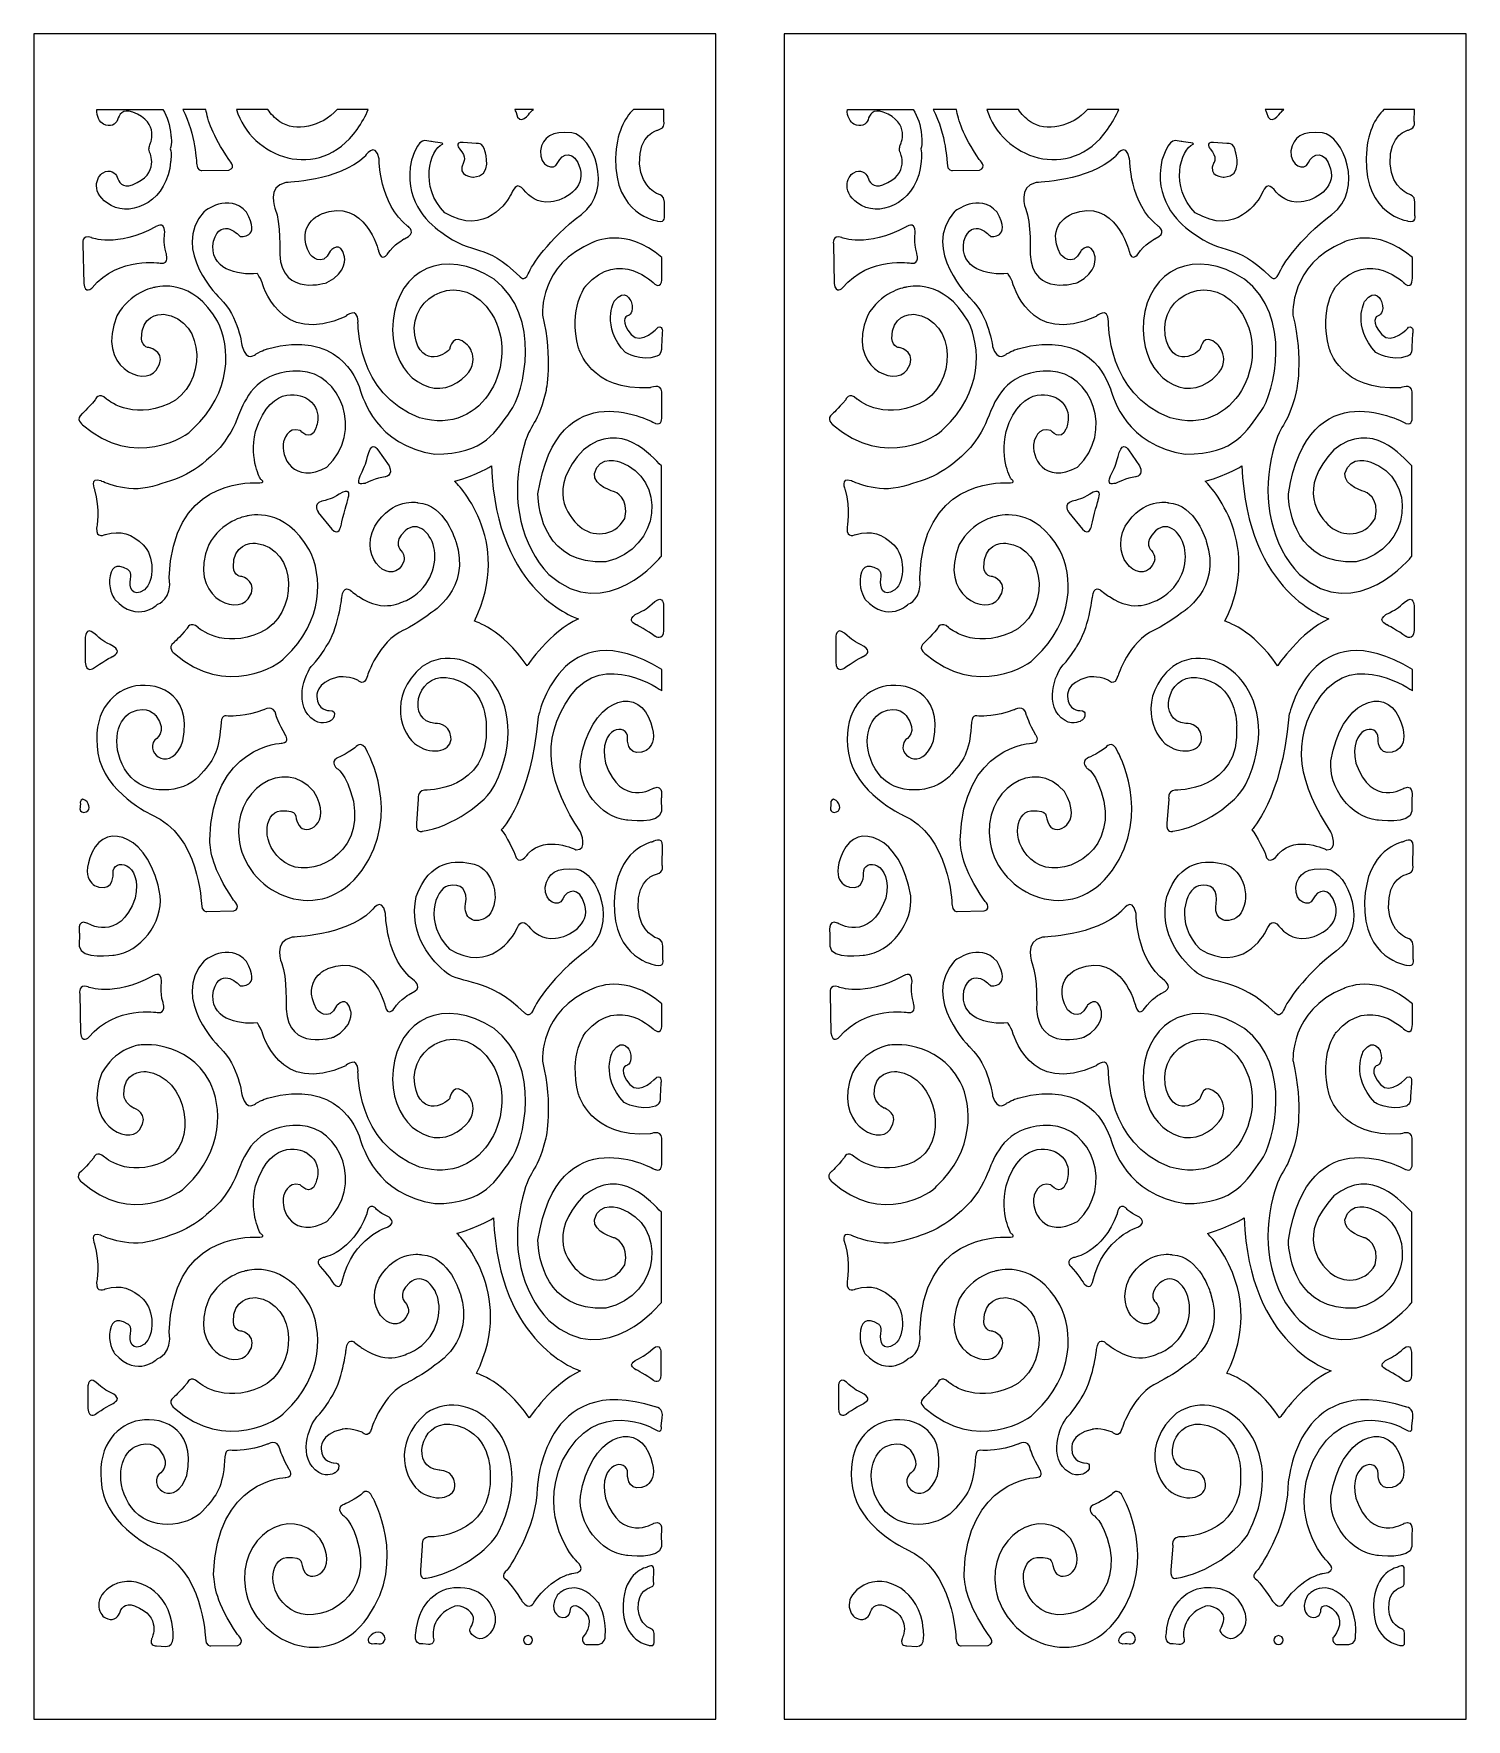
# Model space of a CAD drawing. Header units: centimetres. Extents: x 16.2 to 27.5, y -3.8 to 9.5.
import ezdxf

# ---------------------------------------------------------------- set-up
doc = ezdxf.new("R2010")
doc.units = ezdxf.units.CM
doc.header["$MEASUREMENT"] = 0
doc.layers.add('layer 1', color=7, linetype='Continuous')

msp = doc.modelspace()

# ---------------------------------------------------------------- linework, layer by layer
at = {"layer": 'layer 1', "color": 7, "lineweight": 9}
for points, knots in [([(16.21108, 9.5), (16.21108, 9.5), (21.58607, 9.5), (21.58607, 9.5), (21.58607, 9.5), (21.58607, 9.5), (21.58607, -3.77928), (21.58607, -3.77928), (21.58607, -3.77928), (21.58607, -3.77928), (16.21108, -3.77928), (16.21108, -3.77928), (16.21108, -3.77928), (16.21108, -3.77928), (16.21108, 9.5), (16.21108, 9.5)], [0, 0, 0, 0, 0.2, 0.2, 0.2, 0.2, 0.4, 0.4, 0.4, 0.4, 0.6, 0.6, 0.6, 0.6, 1, 1, 1, 1]), ([(17.12173, 8.60519), (17.11845, 8.59695), (17.11815, 8.58531), (17.12354, 8.56886), (17.12354, 8.56886), (17.12354, 8.56886), (17.21269, 8.39411), (16.98899, 8.31058), (16.98899, 8.31058), (16.90892, 8.2787), (16.88003, 8.33366), (16.8693, 8.36993), (16.8693, 8.36993), (16.85857, 8.4062), (16.80987, 8.43367), (16.75869, 8.4051), (16.75869, 8.4051), (16.70751, 8.37652), (16.6489, 8.24243), (16.82142, 8.14681), (16.82142, 8.14681), (16.99394, 8.05119), (17.26799, 8.19297), (17.29028, 8.49302), (17.29028, 8.49302), (17.29028, 8.49302), (17.30061, 8.55295), (17.28688, 8.59331), (17.28688, 8.59331), (17.30381, 8.63344), (17.29245, 8.69931), (17.29245, 8.69931), (17.29245, 8.69931), (17.28652, 8.77903), (17.26283, 8.84758), (17.22798, 8.90348), (17.22798, 8.90348), (17.22798, 8.90348), (16.70907, 8.90348), (16.70907, 8.90348), (16.70907, 8.90348), (16.70332, 8.84905), (16.73317, 8.80269), (16.76086, 8.78723), (16.76086, 8.78723), (16.81203, 8.75866), (16.86073, 8.78613), (16.87147, 8.8224), (16.87147, 8.8224), (16.8822, 8.85867), (16.91109, 8.91363), (16.99116, 8.88175), (16.99116, 8.88175), (17.21485, 8.79822), (17.1257, 8.62347), (17.1257, 8.62347), (17.1257, 8.62347), (17.12344, 8.61656), (17.12219, 8.61051), (17.12173, 8.60519)], [0, 0, 0, 0, 0.0625, 0.0625, 0.0625, 0.0625, 0.125, 0.125, 0.125, 0.125, 0.1875, 0.1875, 0.1875, 0.1875, 0.25, 0.25, 0.25, 0.25, 0.3125, 0.3125, 0.3125, 0.3125, 0.375, 0.375, 0.375, 0.375, 0.4375, 0.4375, 0.4375, 0.4375, 0.5, 0.5, 0.5, 0.5, 0.5625, 0.5625, 0.5625, 0.5625, 0.625, 0.625, 0.625, 0.625, 0.6875, 0.6875, 0.6875, 0.6875, 0.75, 0.75, 0.75, 0.75, 0.8125, 0.8125, 0.8125, 0.8125, 0.875, 0.875, 0.875, 0.875, 1, 1, 1, 1]), ([(17.53603, 8.42117), (17.53603, 8.42117), (17.49409, 8.41504), (17.49458, 8.48113), (17.49458, 8.48113), (17.49458, 8.48113), (17.48801, 8.70244), (17.38594, 8.90348), (17.38594, 8.90348), (17.38594, 8.90348), (17.56808, 8.90348), (17.56808, 8.90348), (17.56808, 8.90348), (17.58156, 8.81913), (17.61787, 8.70503), (17.74791, 8.50902), (17.74791, 8.50902), (17.74791, 8.50902), (17.81521, 8.44568), (17.74928, 8.42457), (17.74928, 8.42457), (17.74928, 8.42457), (17.53603, 8.42117), (17.53603, 8.42117)], [0, 0, 0, 0, 0.14285714, 0.14285714, 0.14285714, 0.14285714, 0.28571429, 0.28571429, 0.28571429, 0.28571429, 0.42857143, 0.42857143, 0.42857143, 0.42857143, 0.57142857, 0.57142857, 0.57142857, 0.57142857, 0.71428571, 0.71428571, 0.71428571, 0.71428571, 1, 1, 1, 1]), ([(18.84767, 8.90348), (18.82544, 8.85096), (18.7966, 8.79813), (18.75959, 8.74584), (18.75959, 8.74584), (18.45756, 8.31913), (17.92143, 8.52521), (17.80846, 8.90348), (17.80846, 8.90348), (17.80846, 8.90348), (18.05666, 8.90348), (18.05666, 8.90348), (18.05666, 8.90348), (18.07902, 8.86782), (18.1101, 8.83424), (18.15112, 8.80613), (18.15112, 8.80613), (18.27089, 8.72405), (18.47866, 8.76269), (18.60202, 8.90348), (18.60202, 8.90348), (18.60202, 8.90348), (18.84767, 8.90348), (18.84767, 8.90348)], [0, 0, 0, 0, 0.14285714, 0.14285714, 0.14285714, 0.14285714, 0.28571429, 0.28571429, 0.28571429, 0.28571429, 0.42857143, 0.42857143, 0.42857143, 0.42857143, 0.57142857, 0.57142857, 0.57142857, 0.57142857, 0.71428571, 0.71428571, 0.71428571, 0.71428571, 1, 1, 1, 1]), ([(20.14938, 8.90348), (20.14007, 8.89634), (20.13106, 8.88827), (20.12242, 8.87918), (20.12242, 8.87918), (20.12242, 8.87918), (20.03803, 8.75437), (20.01271, 8.87918), (20.01271, 8.87918), (20.01271, 8.87918), (20.00833, 8.88869), (20.00118, 8.90348), (20.00118, 8.90348), (20.00118, 8.90348), (20.14938, 8.90348), (20.14938, 8.90348)], [0, 0, 0, 0, 0.2, 0.2, 0.2, 0.2, 0.4, 0.4, 0.4, 0.4, 0.6, 0.6, 0.6, 0.6, 1, 1, 1, 1]), ([(21.17748, 8.90348), (21.17748, 8.90348), (21.17614, 8.80847), (21.17614, 8.80847), (21.17614, 8.80847), (21.17614, 8.80847), (21.19587, 8.76053), (21.13011, 8.74079), (21.13011, 8.74079), (21.13011, 8.74079), (20.97669, 8.71258), (20.98546, 8.47567), (20.98546, 8.47567), (21.0008, 8.27261), (21.14107, 8.23312), (21.14107, 8.23312), (21.14107, 8.23312), (21.14107, 8.23312), (21.18053, 8.22748), (21.18053, 8.1739), (21.18053, 8.1739), (21.18053, 8.1739), (21.18053, 8.06954), (21.18053, 8.06954), (21.18053, 8.06954), (21.18053, 8.06954), (21.19806, 8.00468), (21.12573, 8.02442), (21.12573, 8.02442), (21.12573, 8.02442), (20.78528, 8.06979), (20.79696, 8.5208), (20.79696, 8.5208), (20.8021, 8.71915), (20.86843, 8.83566), (20.93744, 8.90348), (20.93744, 8.90348), (20.93744, 8.90348), (21.17748, 8.90348), (21.17748, 8.90348)], [0, 0, 0, 0, 0.09090909, 0.09090909, 0.09090909, 0.09090909, 0.18181818, 0.18181818, 0.18181818, 0.18181818, 0.27272727, 0.27272727, 0.27272727, 0.27272727, 0.36363636, 0.36363636, 0.36363636, 0.36363636, 0.45454545, 0.45454545, 0.45454545, 0.45454545, 0.54545455, 0.54545455, 0.54545455, 0.54545455, 0.63636364, 0.63636364, 0.63636364, 0.63636364, 0.72727273, 0.72727273, 0.72727273, 0.72727273, 0.81818182, 0.81818182, 0.81818182, 0.81818182, 1, 1, 1, 1]), ([(18.11469, 8.11892), (18.11469, 8.11892), (18.04324, 8.29717), (18.19696, 8.32781), (18.19696, 8.32781), (18.19696, 8.32781), (18.61264, 8.33617), (18.81831, 8.53113), (18.81831, 8.53113), (18.81831, 8.53113), (18.90275, 8.66204), (18.93306, 8.51442), (18.93306, 8.51442), (18.93306, 8.51442), (18.93089, 8.15791), (19.16038, 7.98244), (19.16038, 7.98244), (19.16038, 7.98244), (19.23832, 7.92674), (19.13224, 7.88496), (19.13224, 7.88496), (19.13224, 7.88496), (19.0478, 7.84039), (19.00017, 7.76519), (19.00017, 7.76519), (19.00017, 7.76519), (18.95038, 7.69556), (18.92873, 7.78747), (18.92873, 7.78747), (18.92873, 7.78747), (18.82264, 8.2164), (18.47841, 8.07992), (18.47841, 8.07992), (18.47841, 8.07992), (18.26191, 7.99915), (18.38964, 7.75962), (18.38964, 7.75962), (18.38964, 7.75962), (18.4849, 7.64821), (18.54769, 7.78747), (18.54769, 7.78747), (18.54769, 7.78747), (18.63212, 7.88217), (18.66027, 7.74291), (18.66027, 7.74291), (18.66027, 7.74291), (18.68625, 7.62314), (18.52171, 7.53959), (18.52171, 7.53959), (18.52171, 7.53959), (18.17098, 7.42261), (18.14933, 7.75962), (18.14933, 7.75962), (18.14933, 7.75962), (18.15799, 8.01586), (18.11469, 8.11892)], [0, 0, 0, 0, 0.06666667, 0.06666667, 0.06666667, 0.06666667, 0.13333333, 0.13333333, 0.13333333, 0.13333333, 0.2, 0.2, 0.2, 0.2, 0.26666667, 0.26666667, 0.26666667, 0.26666667, 0.33333333, 0.33333333, 0.33333333, 0.33333333, 0.4, 0.4, 0.4, 0.4, 0.46666667, 0.46666667, 0.46666667, 0.46666667, 0.53333333, 0.53333333, 0.53333333, 0.53333333, 0.6, 0.6, 0.6, 0.6, 0.66666667, 0.66666667, 0.66666667, 0.66666667, 0.73333333, 0.73333333, 0.73333333, 0.73333333, 0.8, 0.8, 0.8, 0.8, 0.86666667, 0.86666667, 0.86666667, 0.86666667, 1, 1, 1, 1]), ([(19.43319, 8.6298), (19.33301, 8.58683), (19.24604, 8.2921), (19.45041, 8.08932), (19.45041, 8.08932), (19.77051, 7.89684), (19.95026, 8.18555), (19.97489, 8.24055), (19.97489, 8.24055), (19.99951, 8.29554), (20.02413, 8.32647), (20.07092, 8.27148), (20.07092, 8.27148), (20.1177, 8.21649), (20.1768, 8.16493), (20.28514, 8.17524), (20.28514, 8.17524), (20.39348, 8.18555), (20.55846, 8.28179), (20.5166, 8.43646), (20.5166, 8.43646), (20.47474, 8.59112), (20.37378, 8.55675), (20.34177, 8.48458), (20.34177, 8.48458), (20.30976, 8.4124), (20.19896, 8.45708), (20.20388, 8.57738), (20.20388, 8.57738), (20.22358, 8.68736), (20.29252, 8.73548), (20.45258, 8.71829), (20.45258, 8.71829), (20.61263, 8.70111), (20.78991, 8.27492), (20.52644, 8.07557), (20.52644, 8.07557), (20.26298, 7.87622), (20.1374, 7.67687), (20.10785, 7.60813), (20.10785, 7.60813), (20.0783, 7.53939), (20.04137, 7.58751), (20.04137, 7.58751), (20.04137, 7.58751), (19.75697, 7.86591), (19.69, 7.73646), (19.41843, 7.93818), (19.41843, 7.93818), (19.3073, 8.02073), (19.11923, 8.20274), (19.18818, 8.50348), (19.18818, 8.50348), (19.25477, 8.70759), (19.29882, 8.65236), (19.33973, 8.65026), (19.33973, 8.65026), (19.33973, 8.65026), (19.45774, 8.64032), (19.43319, 8.6298)], [0, 0, 0, 0, 0.0625, 0.0625, 0.0625, 0.0625, 0.125, 0.125, 0.125, 0.125, 0.1875, 0.1875, 0.1875, 0.1875, 0.25, 0.25, 0.25, 0.25, 0.3125, 0.3125, 0.3125, 0.3125, 0.375, 0.375, 0.375, 0.375, 0.4375, 0.4375, 0.4375, 0.4375, 0.5, 0.5, 0.5, 0.5, 0.5625, 0.5625, 0.5625, 0.5625, 0.625, 0.625, 0.625, 0.625, 0.6875, 0.6875, 0.6875, 0.6875, 0.75, 0.75, 0.75, 0.75, 0.8125, 0.8125, 0.8125, 0.8125, 0.875, 0.875, 0.875, 0.875, 1, 1, 1, 1]), ([(19.56736, 8.5919), (19.56736, 8.5919), (19.52154, 8.65085), (19.59518, 8.64243), (19.59518, 8.64243), (19.59518, 8.64243), (19.69827, 8.63401), (19.69827, 8.63401), (19.69827, 8.63401), (19.69827, 8.63401), (19.7539, 8.65296), (19.76863, 8.56874), (19.76863, 8.56874), (19.76863, 8.56874), (19.83081, 8.37505), (19.677, 8.36873), (19.677, 8.36873), (19.677, 8.36873), (19.54118, 8.37505), (19.59681, 8.48452), (19.59681, 8.48452), (19.59681, 8.48452), (19.6279, 8.52874), (19.56736, 8.5919)], [0, 0, 0, 0, 0.14285714, 0.14285714, 0.14285714, 0.14285714, 0.28571429, 0.28571429, 0.28571429, 0.28571429, 0.42857143, 0.42857143, 0.42857143, 0.42857143, 0.57142857, 0.57142857, 0.57142857, 0.57142857, 0.71428571, 0.71428571, 0.71428571, 0.71428571, 1, 1, 1, 1]), ([(17.55353, 8.09832), (17.55353, 8.09832), (17.74761, 8.25389), (17.88826, 8.0947), (17.88826, 8.0947), (18.0064, 7.88125), (17.83763, 7.90296), (17.83763, 7.90296), (17.83763, 7.90296), (17.83763, 7.90296), (17.69417, 8.06576), (17.62666, 7.86678), (17.62666, 7.86678), (17.59009, 7.64247), (17.81794, 7.59544), (17.97264, 7.60991), (17.97264, 7.60991), (17.97264, 7.60991), (17.99514, 7.58096), (18.00921, 7.54479), (18.00921, 7.54479), (18.00921, 7.54479), (18.14141, 7.02381), (18.67023, 7.27344), (18.67023, 7.27344), (18.67023, 7.27344), (18.76446, 7.35666), (18.76657, 7.23184), (18.76657, 7.23184), (18.76657, 7.23184), (18.75391, 6.6566), (19.25179, 6.4748), (19.25179, 6.4748), (19.76654, 6.32014), (20.04712, 6.92794), (19.82139, 7.29153), (19.82139, 7.29153), (19.59566, 7.65513), (19.16318, 7.43806), (19.21381, 7.12602), (19.21381, 7.12602), (19.26233, 6.84382), (19.48385, 6.98492), (19.49018, 7.02019), (19.49018, 7.02019), (19.49018, 7.02019), (19.51338, 7.15586), (19.6273, 7.05004), (19.6273, 7.05004), (19.6273, 7.05004), (19.77498, 6.9008), (19.54714, 6.75157), (19.54714, 6.75157), (19.31929, 6.60233), (19.00285, 6.84111), (19.04293, 7.23998), (19.04293, 7.23998), (19.08301, 7.63885), (19.44587, 7.82336), (19.83827, 7.56559), (19.83827, 7.56559), (20.22011, 7.27797), (20.07455, 6.66745), (19.96695, 6.52364), (19.96695, 6.52364), (19.85936, 6.37983), (19.76865, 6.18447), (19.37204, 6.18718), (19.37204, 6.18718), (18.9037, 6.26044), (18.80876, 6.62404), (18.78134, 6.70273), (18.78134, 6.70273), (18.75391, 6.78141), (18.60624, 7.17215), (18.05351, 7.01748), (18.05351, 7.01748), (18.05351, 7.01748), (18.01132, 7.00663), (17.9628, 6.97678), (17.9628, 6.97678), (17.9628, 6.97678), (17.89107, 6.90623), (17.8531, 7.03648), (17.8531, 7.03648), (17.8531, 7.03648), (17.82567, 7.27254), (17.68011, 7.41364), (17.68011, 7.41364), (17.68011, 7.41364), (17.28349, 7.79713), (17.55353, 8.09832)], [0, 0, 0, 0, 0.04166667, 0.04166667, 0.04166667, 0.04166667, 0.08333333, 0.08333333, 0.08333333, 0.08333333, 0.125, 0.125, 0.125, 0.125, 0.16666667, 0.16666667, 0.16666667, 0.16666667, 0.20833333, 0.20833333, 0.20833333, 0.20833333, 0.25, 0.25, 0.25, 0.25, 0.29166667, 0.29166667, 0.29166667, 0.29166667, 0.33333333, 0.33333333, 0.33333333, 0.33333333, 0.375, 0.375, 0.375, 0.375, 0.41666667, 0.41666667, 0.41666667, 0.41666667, 0.45833333, 0.45833333, 0.45833333, 0.45833333, 0.5, 0.5, 0.5, 0.5, 0.54166667, 0.54166667, 0.54166667, 0.54166667, 0.58333333, 0.58333333, 0.58333333, 0.58333333, 0.625, 0.625, 0.625, 0.625, 0.66666667, 0.66666667, 0.66666667, 0.66666667, 0.70833333, 0.70833333, 0.70833333, 0.70833333, 0.75, 0.75, 0.75, 0.75, 0.79166667, 0.79166667, 0.79166667, 0.79166667, 0.83333333, 0.83333333, 0.83333333, 0.83333333, 0.875, 0.875, 0.875, 0.875, 0.91666667, 0.91666667, 0.91666667, 0.91666667, 1, 1, 1, 1]), ([(16.5989, 7.84298), (16.5989, 7.84298), (16.58533, 7.92078), (16.66555, 7.89378), (16.66555, 7.89378), (16.66555, 7.89378), (16.8593, 7.81122), (17.17153, 7.97793), (17.17153, 7.97793), (17.17153, 7.97793), (17.23941, 8.02874), (17.24435, 7.93824), (17.24435, 7.93824), (17.24435, 7.93824), (17.2283, 7.85727), (17.25545, 7.76994), (17.25545, 7.76994), (17.25545, 7.76994), (17.28384, 7.67944), (17.21226, 7.69214), (17.21226, 7.69214), (17.21226, 7.69214), (16.88769, 7.75407), (16.67048, 7.49685), (16.67048, 7.49685), (16.67048, 7.49685), (16.61495, 7.44605), (16.60507, 7.53178), (16.60507, 7.53178), (16.60507, 7.53178), (16.5989, 7.84298), (16.5989, 7.84298)], [0, 0, 0, 0, 0.11111111, 0.11111111, 0.11111111, 0.11111111, 0.22222222, 0.22222222, 0.22222222, 0.22222222, 0.33333333, 0.33333333, 0.33333333, 0.33333333, 0.44444444, 0.44444444, 0.44444444, 0.44444444, 0.55555556, 0.55555556, 0.55555556, 0.55555556, 0.66666667, 0.66666667, 0.66666667, 0.66666667, 0.77777778, 0.77777778, 0.77777778, 0.77777778, 1, 1, 1, 1]), ([(21.16131, 7.73675), (21.16131, 7.73675), (21.16131, 7.59022), (21.16131, 7.59022), (21.16131, 7.59022), (21.16131, 7.59022), (21.16975, 7.48169), (21.10435, 7.52781), (21.10435, 7.52781), (21.10435, 7.52781), (20.82588, 7.81544), (20.56217, 7.51425), (20.56217, 7.51425), (20.56217, 7.51425), (20.42083, 7.34059), (20.50521, 7.02312), (20.50521, 7.02312), (20.50521, 7.02312), (20.59593, 6.67852), (21.06849, 6.71108), (21.06849, 6.71108), (21.06849, 6.71108), (21.15498, 6.7488), (21.16061, 6.67824), (21.16061, 6.67824), (21.16061, 6.67824), (21.16061, 6.47923), (21.16061, 6.47923), (21.16061, 6.47923), (21.16061, 6.47923), (21.16342, 6.40686), (21.10998, 6.43038), (21.10998, 6.43038), (21.10998, 6.43038), (20.33925, 6.86574), (20.18455, 5.87445), (20.18455, 5.87445), (20.18736, 5.74059), (20.24362, 5.31368), (20.71899, 5.339), (20.71899, 5.339), (21.16342, 5.44392), (21.19717, 5.99745), (20.83432, 6.12408), (20.83432, 6.12408), (20.83432, 6.12408), (20.66766, 6.19011), (20.62968, 6.03544), (20.62968, 6.03544), (20.61913, 5.93505), (20.7879, 5.89163), (20.7879, 5.89163), (20.7879, 5.89163), (20.7879, 5.89163), (20.90815, 5.8455), (20.86807, 5.67999), (20.86807, 5.67999), (20.78158, 5.52804), (20.60858, 5.53618), (20.51365, 5.61758), (20.51365, 5.61758), (20.41872, 5.69898), (20.25206, 5.91605), (20.54319, 6.22267), (20.54319, 6.22267), (20.84275, 6.46416), (21.07903, 6.1684), (21.15709, 6.09514), (21.15709, 6.09514), (21.15709, 6.09514), (21.15709, 5.38423), (21.15709, 5.38423), (21.15709, 5.38423), (21.15709, 5.38423), (20.7204, 4.83612), (20.27104, 5.24042), (20.27104, 5.24042), (20.04953, 5.47106), (19.9778, 5.8238), (20.04953, 6.15212), (20.04953, 6.15212), (20.12126, 6.48044), (20.16556, 6.35563), (20.24573, 6.67852), (20.24573, 6.67852), (20.24573, 6.67852), (20.3048, 6.93358), (20.22041, 7.28361), (20.22041, 7.28361), (20.22041, 7.28361), (20.19017, 7.68338), (20.62054, 7.85704), (20.62054, 7.85704), (20.62054, 7.85704), (20.8744, 7.98638), (21.16131, 7.73675)], [0, 0, 0, 0, 0.04, 0.04, 0.04, 0.04, 0.08, 0.08, 0.08, 0.08, 0.12, 0.12, 0.12, 0.12, 0.16, 0.16, 0.16, 0.16, 0.2, 0.2, 0.2, 0.2, 0.24, 0.24, 0.24, 0.24, 0.28, 0.28, 0.28, 0.28, 0.32, 0.32, 0.32, 0.32, 0.36, 0.36, 0.36, 0.36, 0.4, 0.4, 0.4, 0.4, 0.44, 0.44, 0.44, 0.44, 0.48, 0.48, 0.48, 0.48, 0.52, 0.52, 0.52, 0.52, 0.56, 0.56, 0.56, 0.56, 0.6, 0.6, 0.6, 0.6, 0.64, 0.64, 0.64, 0.64, 0.68, 0.68, 0.68, 0.68, 0.72, 0.72, 0.72, 0.72, 0.76, 0.76, 0.76, 0.76, 0.8, 0.8, 0.8, 0.8, 0.84, 0.84, 0.84, 0.84, 0.88, 0.88, 0.88, 0.88, 0.92, 0.92, 0.92, 0.92, 1, 1, 1, 1]), ([(16.59561, 6.41988), (16.59561, 6.41988), (16.53337, 6.4642), (16.59317, 6.50688), (16.59317, 6.50688), (16.59317, 6.50688), (16.63344, 6.54135), (16.69568, 6.61687), (16.69568, 6.61687), (16.69568, 6.61687), (16.72131, 6.68089), (16.78477, 6.62179), (16.78477, 6.62179), (16.78477, 6.62179), (16.97758, 6.44997), (17.27535, 6.58458), (17.27535, 6.58458), (17.57311, 6.71919), (17.578, 7.24888), (17.23386, 7.28937), (17.23386, 7.28937), (17.19562, 7.29047), (17.0565, 7.27952), (17.06057, 7.09895), (17.06057, 7.09895), (17.06382, 7.02453), (17.12809, 7.02562), (17.12809, 7.02562), (17.12809, 7.02562), (17.12809, 7.02562), (17.27372, 6.98294), (17.17691, 6.84943), (17.17691, 6.84943), (17.08009, 6.71591), (16.70056, 6.87296), (16.86653, 7.27679), (16.86653, 7.27679), (16.97148, 7.46612), (17.14762, 7.4984), (17.16958, 7.50278), (17.16958, 7.50278), (17.19155, 7.50716), (17.4645, 7.5772), (17.65976, 7.23411), (17.65976, 7.23411), (17.76227, 7.03383), (17.77691, 6.67596), (17.46572, 6.38704), (17.46572, 6.38704), (17.42179, 6.32631), (16.99833, 6.06529), (16.59561, 6.41988)], [0, 0, 0, 0, 0.07142857, 0.07142857, 0.07142857, 0.07142857, 0.14285714, 0.14285714, 0.14285714, 0.14285714, 0.21428571, 0.21428571, 0.21428571, 0.21428571, 0.28571429, 0.28571429, 0.28571429, 0.28571429, 0.35714286, 0.35714286, 0.35714286, 0.35714286, 0.42857143, 0.42857143, 0.42857143, 0.42857143, 0.5, 0.5, 0.5, 0.5, 0.57142857, 0.57142857, 0.57142857, 0.57142857, 0.64285714, 0.64285714, 0.64285714, 0.64285714, 0.71428571, 0.71428571, 0.71428571, 0.71428571, 0.78571429, 0.78571429, 0.78571429, 0.78571429, 0.85714286, 0.85714286, 0.85714286, 0.85714286, 1, 1, 1, 1]), ([(20.89563, 7.27876), (20.89563, 7.27876), (20.94732, 7.29933), (20.91858, 7.39087), (20.91858, 7.39087), (20.91858, 7.39087), (20.8717, 7.50464), (20.78611, 7.39369), (20.78611, 7.39369), (20.78611, 7.39369), (20.67913, 7.19468), (20.87429, 6.98781), (20.87429, 6.98781), (20.87429, 6.98781), (20.99435, 6.91532), (21.12021, 6.9588), (21.12021, 6.9588), (21.12021, 6.9588), (21.16336, 6.96681), (21.15732, 7.03332), (21.15732, 7.03332), (21.15732, 7.03332), (21.16333, 7.13897), (21.16333, 7.13897), (21.16333, 7.13897), (21.16333, 7.13897), (21.17603, 7.20294), (21.13089, 7.18724), (21.13089, 7.18724), (21.13089, 7.18724), (20.99852, 7.03942), (20.91947, 7.12964), (20.91947, 7.12964), (20.83583, 7.22511), (20.87018, 7.27769), (20.89563, 7.27876)], [0, 0, 0, 0, 0.1, 0.1, 0.1, 0.1, 0.2, 0.2, 0.2, 0.2, 0.3, 0.3, 0.3, 0.3, 0.4, 0.4, 0.4, 0.4, 0.5, 0.5, 0.5, 0.5, 0.6, 0.6, 0.6, 0.6, 0.7, 0.7, 0.7, 0.7, 0.8, 0.8, 0.8, 0.8, 1, 1, 1, 1]), ([(16.84952, 5.04377), (16.84952, 5.04377), (16.80291, 5.10649), (16.80904, 5.19802), (16.80904, 5.19802), (16.81517, 5.28955), (16.85442, 5.33701), (16.95378, 5.27768), (16.95378, 5.27768), (16.95378, 5.27768), (16.98568, 5.26243), (16.97341, 5.2031), (16.97341, 5.2031), (16.96114, 5.14378), (16.98406, 5.05055), (17.08342, 5.11835), (17.08342, 5.11835), (17.16683, 5.19293), (17.16192, 5.38616), (17.07483, 5.47261), (17.07483, 5.47261), (16.98774, 5.55905), (16.89451, 5.58956), (16.77798, 5.55566), (16.77798, 5.55566), (16.77798, 5.55566), (16.69825, 5.51668), (16.70684, 5.60651), (16.70684, 5.60651), (16.70684, 5.60651), (16.73505, 5.75907), (16.69089, 5.90653), (16.69089, 5.90653), (16.69089, 5.90653), (16.6455, 6.00993), (16.73996, 5.97772), (16.73996, 5.97772), (16.73996, 5.97772), (16.94113, 5.87431), (17.1472, 5.93363), (17.1472, 5.93363), (17.35328, 5.99296), (17.47968, 6.03124), (17.67957, 6.24041), (17.67957, 6.24041), (17.78138, 6.36923), (17.79732, 6.4272), (17.84026, 6.5306), (17.84026, 6.5306), (17.88319, 6.63399), (17.98991, 6.85536), (18.31006, 6.8418), (18.31006, 6.8418), (18.63021, 6.82824), (18.81544, 6.3655), (18.52227, 6.08582), (18.52227, 6.08582), (18.26099, 5.94514), (18.15182, 6.16379), (18.18004, 6.28753), (18.18004, 6.28753), (18.18004, 6.28753), (18.21193, 6.40957), (18.31129, 6.37397), (18.31129, 6.37397), (18.31129, 6.37397), (18.39102, 6.28244), (18.4315, 6.38414), (18.4315, 6.38414), (18.4315, 6.38414), (18.50632, 6.54517), (18.35422, 6.63161), (18.35422, 6.63161), (18.35422, 6.63161), (18.08681, 6.77399), (17.95924, 6.3655), (17.95924, 6.3655), (17.90895, 6.13498), (17.99942, 5.99054), (17.99942, 5.99054), (17.99942, 5.99054), (17.99942, 5.99054), (18.05299, 5.95702), (17.96876, 5.96154), (17.96876, 5.96154), (17.88453, 5.96606), (17.29931, 5.96586), (17.27968, 5.21666), (17.27968, 5.21666), (17.30421, 5.04377), (17.18891, 5.00648), (17.18891, 5.00648), (17.18891, 5.00648), (17.18891, 5.00648), (17.03106, 4.84715), (16.84952, 5.04377)], [0, 0, 0, 0, 0.04, 0.04, 0.04, 0.04, 0.08, 0.08, 0.08, 0.08, 0.12, 0.12, 0.12, 0.12, 0.16, 0.16, 0.16, 0.16, 0.2, 0.2, 0.2, 0.2, 0.24, 0.24, 0.24, 0.24, 0.28, 0.28, 0.28, 0.28, 0.32, 0.32, 0.32, 0.32, 0.36, 0.36, 0.36, 0.36, 0.4, 0.4, 0.4, 0.4, 0.44, 0.44, 0.44, 0.44, 0.48, 0.48, 0.48, 0.48, 0.52, 0.52, 0.52, 0.52, 0.56, 0.56, 0.56, 0.56, 0.6, 0.6, 0.6, 0.6, 0.64, 0.64, 0.64, 0.64, 0.68, 0.68, 0.68, 0.68, 0.72, 0.72, 0.72, 0.72, 0.76, 0.76, 0.76, 0.76, 0.8, 0.8, 0.8, 0.8, 0.84, 0.84, 0.84, 0.84, 0.88, 0.88, 0.88, 0.88, 0.92, 0.92, 0.92, 0.92, 1, 1, 1, 1]), ([(18.97959, 6.00798), (18.97959, 6.00798), (19.04837, 6.01898), (19.01218, 6.09543), (19.01218, 6.09543), (19.01218, 6.09543), (18.92292, 6.22123), (18.92292, 6.22123), (18.92292, 6.22123), (18.92292, 6.22123), (18.88048, 6.29421), (18.85168, 6.19969), (18.85168, 6.19969), (18.82288, 6.10517), (18.83266, 6.11472), (18.78239, 6.01783), (18.78239, 6.01783), (18.75555, 5.94385), (18.78732, 5.9512), (18.82282, 5.95768), (18.82282, 5.95768), (18.82282, 5.95768), (18.91444, 6.0023), (18.97959, 6.00798)], [0, 0, 0, 0, 0.14285714, 0.14285714, 0.14285714, 0.14285714, 0.28571429, 0.28571429, 0.28571429, 0.28571429, 0.42857143, 0.42857143, 0.42857143, 0.42857143, 0.57142857, 0.57142857, 0.57142857, 0.57142857, 0.71428571, 0.71428571, 0.71428571, 0.71428571, 1, 1, 1, 1]), ([(19.52949, 5.97414), (19.52949, 5.97414), (20.00398, 5.51711), (19.68351, 4.8715), (19.68351, 4.8715), (19.68351, 4.8715), (19.89964, 4.81397), (20.09838, 4.51994), (20.09838, 4.51994), (20.09838, 4.51994), (20.28222, 4.7916), (20.50331, 4.89068), (20.50331, 4.89068), (20.50331, 4.89068), (19.85741, 5.08244), (19.81766, 6.09559), (19.81766, 6.09559), (19.81766, 6.09559), (19.70835, 6.02528), (19.52949, 5.97414)], [0, 0, 0, 0, 0.16666667, 0.16666667, 0.16666667, 0.16666667, 0.33333333, 0.33333333, 0.33333333, 0.33333333, 0.5, 0.5, 0.5, 0.5, 0.66666667, 0.66666667, 0.66666667, 0.66666667, 1, 1, 1, 1]), ([(18.55236, 4.08837), (18.55236, 4.08837), (18.58845, 4.10512), (18.58098, 4.147), (18.58098, 4.147), (18.58098, 4.147), (18.57849, 4.16877), (18.53992, 4.1671), (18.53992, 4.1671), (18.53992, 4.1671), (18.44535, 4.16877), (18.44286, 4.27765), (18.44286, 4.27765), (18.44286, 4.27765), (18.42918, 4.39156), (18.60463, 4.43009), (18.60463, 4.43009), (18.60463, 4.43009), (18.67182, 4.44684), (18.76514, 4.40664), (18.76514, 4.40664), (18.76514, 4.40664), (18.81616, 4.34968), (18.84104, 4.44181), (18.84104, 4.44181), (18.84104, 4.44181), (18.9269, 4.71318), (19.12599, 4.80028), (19.12599, 4.80028), (19.12599, 4.80028), (19.25913, 4.86729), (19.34126, 4.93764), (19.34126, 4.93764), (19.34126, 4.93764), (19.66229, 5.1219), (19.53661, 5.50214), (19.53661, 5.50214), (19.53661, 5.50214), (19.45449, 5.79193), (19.23798, 5.80534), (19.23798, 5.80534), (19.23798, 5.80534), (19.03927, 5.85219), (18.89865, 5.62045), (18.89865, 5.62045), (18.76288, 5.34847), (19.04896, 5.13632), (19.12817, 5.34412), (19.12817, 5.34412), (19.12817, 5.34412), (19.1419, 5.38763), (19.10473, 5.42897), (19.10473, 5.42897), (19.10473, 5.42897), (19.03523, 5.49208), (19.13786, 5.58346), (19.13786, 5.58346), (19.2405, 5.67485), (19.35283, 5.55627), (19.36819, 5.43006), (19.36819, 5.43006), (19.39001, 5.29842), (19.32293, 5.12), (19.14756, 5.03514), (19.14756, 5.03514), (19.11604, 5.02861), (18.97704, 4.92852), (18.77338, 5.0656), (18.77338, 5.0656), (18.77338, 5.0656), (18.73136, 5.09171), (18.70388, 5.11673), (18.70388, 5.11673), (18.70388, 5.11673), (18.65135, 5.16025), (18.63923, 5.05907), (18.63923, 5.05907), (18.63923, 5.05907), (18.61094, 4.80558), (18.51639, 4.67285), (18.51639, 4.67285), (18.51639, 4.67285), (18.47194, 4.59234), (18.40971, 4.52815), (18.40971, 4.52815), (18.34748, 4.46396), (18.2488, 4.19559), (18.42426, 4.08971), (18.42426, 4.08971), (18.49457, 4.04728), (18.55236, 4.08837), (18.55236, 4.08837)], [0, 0, 0, 0, 0.04166667, 0.04166667, 0.04166667, 0.04166667, 0.08333333, 0.08333333, 0.08333333, 0.08333333, 0.125, 0.125, 0.125, 0.125, 0.16666667, 0.16666667, 0.16666667, 0.16666667, 0.20833333, 0.20833333, 0.20833333, 0.20833333, 0.25, 0.25, 0.25, 0.25, 0.29166667, 0.29166667, 0.29166667, 0.29166667, 0.33333333, 0.33333333, 0.33333333, 0.33333333, 0.375, 0.375, 0.375, 0.375, 0.41666667, 0.41666667, 0.41666667, 0.41666667, 0.45833333, 0.45833333, 0.45833333, 0.45833333, 0.5, 0.5, 0.5, 0.5, 0.54166667, 0.54166667, 0.54166667, 0.54166667, 0.58333333, 0.58333333, 0.58333333, 0.58333333, 0.625, 0.625, 0.625, 0.625, 0.66666667, 0.66666667, 0.66666667, 0.66666667, 0.70833333, 0.70833333, 0.70833333, 0.70833333, 0.75, 0.75, 0.75, 0.75, 0.79166667, 0.79166667, 0.79166667, 0.79166667, 0.83333333, 0.83333333, 0.83333333, 0.83333333, 0.875, 0.875, 0.875, 0.875, 0.91666667, 0.91666667, 0.91666667, 0.91666667, 1, 1, 1, 1]), ([(18.63334, 5.62268), (18.63334, 5.62268), (18.6137, 5.53717), (18.56095, 5.59555), (18.56095, 5.59555), (18.56095, 5.59555), (18.45334, 5.72928), (18.45334, 5.72928), (18.45334, 5.72928), (18.45334, 5.72928), (18.40428, 5.79504), (18.48147, 5.8162), (18.48147, 5.8162), (18.55866, 5.83736), (18.56429, 5.83991), (18.64679, 5.88793), (18.64679, 5.88793), (18.7079, 5.90994), (18.69709, 5.87081), (18.68634, 5.82682), (18.68634, 5.82682), (18.68634, 5.82682), (18.6483, 5.70444), (18.63334, 5.62268)], [0, 0, 0, 0, 0.14285714, 0.14285714, 0.14285714, 0.14285714, 0.28571429, 0.28571429, 0.28571429, 0.28571429, 0.42857143, 0.42857143, 0.42857143, 0.42857143, 0.57142857, 0.57142857, 0.57142857, 0.57142857, 0.71428571, 0.71428571, 0.71428571, 0.71428571, 1, 1, 1, 1]), ([(17.31938, 4.61791), (17.31938, 4.61791), (17.25714, 4.66223), (17.31693, 4.70492), (17.31693, 4.70492), (17.31693, 4.70492), (17.35721, 4.73939), (17.41944, 4.8149), (17.41944, 4.8149), (17.41944, 4.8149), (17.44507, 4.87892), (17.50853, 4.81983), (17.50853, 4.81983), (17.50853, 4.81983), (17.70135, 4.64801), (17.99911, 4.78262), (17.99911, 4.78262), (18.29688, 4.91723), (18.30176, 5.44692), (17.95762, 5.48741), (17.95762, 5.48741), (17.91938, 5.4885), (17.78026, 5.47756), (17.78433, 5.29698), (17.78433, 5.29698), (17.78758, 5.22256), (17.85186, 5.22366), (17.85186, 5.22366), (17.85186, 5.22366), (17.85186, 5.22366), (17.99748, 5.18098), (17.90067, 5.04746), (17.90067, 5.04746), (17.80385, 4.91395), (17.42432, 5.07099), (17.59029, 5.47482), (17.59029, 5.47482), (17.69524, 5.66415), (17.87138, 5.69644), (17.89335, 5.70082), (17.89335, 5.70082), (17.91531, 5.70519), (18.18827, 5.77523), (18.38352, 5.43214), (18.38352, 5.43214), (18.48603, 5.23187), (18.50068, 4.874), (18.18949, 4.58508), (18.18949, 4.58508), (18.14555, 4.52434), (17.72209, 4.26333), (17.31938, 4.61791)], [0, 0, 0, 0, 0.07142857, 0.07142857, 0.07142857, 0.07142857, 0.14285714, 0.14285714, 0.14285714, 0.14285714, 0.21428571, 0.21428571, 0.21428571, 0.21428571, 0.28571429, 0.28571429, 0.28571429, 0.28571429, 0.35714286, 0.35714286, 0.35714286, 0.35714286, 0.42857143, 0.42857143, 0.42857143, 0.42857143, 0.5, 0.5, 0.5, 0.5, 0.57142857, 0.57142857, 0.57142857, 0.57142857, 0.64285714, 0.64285714, 0.64285714, 0.64285714, 0.71428571, 0.71428571, 0.71428571, 0.71428571, 0.78571429, 0.78571429, 0.78571429, 0.78571429, 0.85714286, 0.85714286, 0.85714286, 0.85714286, 1, 1, 1, 1]), ([(21.10934, 4.75141), (21.10934, 4.75141), (21.17079, 4.71017), (21.1748, 4.79953), (21.1748, 4.79953), (21.1748, 4.79953), (21.1748, 4.992), (21.1748, 4.992), (21.1748, 4.992), (21.1748, 4.992), (21.17213, 5.08308), (21.10667, 5.02637), (21.10667, 5.02637), (21.0412, 4.96966), (21.03586, 4.96622), (20.9517, 4.92326), (20.9517, 4.92326), (20.89693, 4.88202), (20.92631, 4.86483), (20.95838, 4.84421), (20.95838, 4.84421), (20.95838, 4.84421), (21.05323, 4.79437), (21.10934, 4.75141)], [0, 0, 0, 0, 0.14285714, 0.14285714, 0.14285714, 0.14285714, 0.28571429, 0.28571429, 0.28571429, 0.28571429, 0.42857143, 0.42857143, 0.42857143, 0.42857143, 0.57142857, 0.57142857, 0.57142857, 0.57142857, 0.71428571, 0.71428571, 0.71428571, 0.71428571, 1, 1, 1, 1]), ([(19.89523, 3.2278), (19.89523, 3.2278), (20.13151, 3.46658), (20.18636, 4.11779), (20.18636, 4.11779), (20.18636, 4.11779), (20.36357, 4.97523), (21.16101, 4.49224), (21.16101, 4.49224), (21.16101, 4.49224), (21.16101, 4.32401), (21.16101, 4.32401), (21.16101, 4.32401), (21.16101, 4.32401), (20.70533, 4.64962), (20.44373, 4.28602), (20.44373, 4.28602), (20.18214, 3.92243), (20.27918, 3.57511), (20.51968, 3.21152), (20.51968, 3.21152), (20.51968, 3.21152), (20.58297, 3.06499), (20.48592, 3.07042), (20.48592, 3.07042), (20.48592, 3.07042), (20.24965, 3.18981), (20.11041, 3.04329), (20.11041, 3.04329), (20.11041, 3.04329), (20.02602, 2.91847), (20.00071, 3.04329), (20.00071, 3.04329), (20.00071, 3.04329), (19.9332, 3.18981), (19.89523, 3.2278)], [0, 0, 0, 0, 0.1, 0.1, 0.1, 0.1, 0.2, 0.2, 0.2, 0.2, 0.3, 0.3, 0.3, 0.3, 0.4, 0.4, 0.4, 0.4, 0.5, 0.5, 0.5, 0.5, 0.6, 0.6, 0.6, 0.6, 0.7, 0.7, 0.7, 0.7, 0.8, 0.8, 0.8, 0.8, 1, 1, 1, 1]), ([(16.68294, 4.50174), (16.68294, 4.50174), (16.62148, 4.4605), (16.61748, 4.54986), (16.61748, 4.54986), (16.61748, 4.54986), (16.61748, 4.74233), (16.61748, 4.74233), (16.61748, 4.74233), (16.61748, 4.74233), (16.62015, 4.83341), (16.68561, 4.7767), (16.68561, 4.7767), (16.75107, 4.71999), (16.75641, 4.71655), (16.84057, 4.67359), (16.84057, 4.67359), (16.89535, 4.63235), (16.86596, 4.61516), (16.83389, 4.59454), (16.83389, 4.59454), (16.83389, 4.59454), (16.73904, 4.5447), (16.68294, 4.50174)], [0, 0, 0, 0, 0.14285714, 0.14285714, 0.14285714, 0.14285714, 0.28571429, 0.28571429, 0.28571429, 0.28571429, 0.42857143, 0.42857143, 0.42857143, 0.42857143, 0.57142857, 0.57142857, 0.57142857, 0.57142857, 0.71428571, 0.71428571, 0.71428571, 0.71428571, 1, 1, 1, 1]), ([(19.27373, 3.21687), (19.27373, 3.21687), (19.21977, 3.19562), (19.22713, 3.27896), (19.22713, 3.27896), (19.22713, 3.27896), (19.24185, 3.47014), (19.24185, 3.47014), (19.24185, 3.47014), (19.24185, 3.47014), (19.22836, 3.53224), (19.28967, 3.54041), (19.28967, 3.54041), (19.28967, 3.54041), (19.80595, 3.52733), (19.77652, 4.04533), (19.77652, 4.04533), (19.77652, 4.04533), (19.79001, 4.38521), (19.46013, 4.42932), (19.46013, 4.42932), (19.22223, 4.44893), (19.14987, 4.08291), (19.37551, 4.06657), (19.37551, 4.06657), (19.37551, 4.06657), (19.48834, 4.06984), (19.49937, 3.96036), (19.49937, 3.96036), (19.51041, 3.85087), (19.35957, 3.81166), (19.23449, 3.89172), (19.23449, 3.89172), (19.10941, 3.97179), (18.99291, 4.27409), (19.2725, 4.51593), (19.2725, 4.51593), (19.64376, 4.7609), (20.17822, 4.26205), (19.84519, 3.58289), (19.84519, 3.58289), (19.77774, 3.44236), (19.50171, 3.24818), (19.27373, 3.21687)], [0, 0, 0, 0, 0.08333333, 0.08333333, 0.08333333, 0.08333333, 0.16666667, 0.16666667, 0.16666667, 0.16666667, 0.25, 0.25, 0.25, 0.25, 0.33333333, 0.33333333, 0.33333333, 0.33333333, 0.41666667, 0.41666667, 0.41666667, 0.41666667, 0.5, 0.5, 0.5, 0.5, 0.58333333, 0.58333333, 0.58333333, 0.58333333, 0.66666667, 0.66666667, 0.66666667, 0.66666667, 0.75, 0.75, 0.75, 0.75, 0.83333333, 0.83333333, 0.83333333, 0.83333333, 1, 1, 1, 1]), ([(17.57466, 2.58527), (17.57466, 2.58527), (17.53272, 2.57914), (17.53321, 2.64523), (17.53321, 2.64523), (17.53321, 2.64523), (17.51709, 3.18968), (17.14158, 3.34639), (17.14158, 3.34639), (17.14158, 3.34639), (16.76636, 3.52087), (16.7176, 3.83087), (16.7176, 3.83087), (16.66883, 4.14086), (16.81513, 4.30608), (16.98338, 4.35377), (16.98338, 4.35377), (17.15162, 4.40146), (17.46861, 4.32652), (17.38693, 3.92795), (17.38693, 3.92795), (17.30158, 3.67076), (17.07969, 3.82405), (17.16626, 3.93647), (17.16626, 3.93647), (17.16626, 3.93647), (17.27666, 3.99779), (17.17228, 4.1283), (17.17228, 4.1283), (17.17228, 4.1283), (17.10772, 4.21658), (16.98136, 4.15517), (16.98136, 4.15517), (16.855, 4.09375), (16.81516, 3.85769), (16.95114, 3.67344), (16.95114, 3.67344), (17.08712, 3.48919), (17.38929, 3.51606), (17.51016, 3.64657), (17.51016, 3.64657), (17.63103, 3.77708), (17.66811, 3.83849), (17.68459, 4.04193), (17.68459, 4.04193), (17.69009, 4.14557), (17.70932, 4.12254), (17.76288, 4.12446), (17.76288, 4.12446), (17.76288, 4.12446), (17.87826, 4.12062), (18.0211, 4.17244), (18.0211, 4.17244), (18.0211, 4.17244), (18.10626, 4.22426), (18.12137, 4.1283), (18.12137, 4.1283), (18.12137, 4.1283), (18.1406, 4.06688), (18.19417, 3.97476), (18.19417, 3.97476), (18.19417, 3.97476), (18.234, 3.91718), (18.16807, 3.91142), (18.16807, 3.91142), (18.16807, 3.91142), (17.61592, 3.89415), (17.59806, 3.14565), (17.59806, 3.14565), (17.6063, 3.0516), (17.61209, 2.93606), (17.78653, 2.67312), (17.78653, 2.67312), (17.78653, 2.67312), (17.85383, 2.60979), (17.7879, 2.58868), (17.7879, 2.58868), (17.7879, 2.58868), (17.57466, 2.58527), (17.57466, 2.58527)], [0, 0, 0, 0, 0.04761905, 0.04761905, 0.04761905, 0.04761905, 0.0952381, 0.0952381, 0.0952381, 0.0952381, 0.14285714, 0.14285714, 0.14285714, 0.14285714, 0.19047619, 0.19047619, 0.19047619, 0.19047619, 0.23809524, 0.23809524, 0.23809524, 0.23809524, 0.28571429, 0.28571429, 0.28571429, 0.28571429, 0.33333333, 0.33333333, 0.33333333, 0.33333333, 0.38095238, 0.38095238, 0.38095238, 0.38095238, 0.42857143, 0.42857143, 0.42857143, 0.42857143, 0.47619048, 0.47619048, 0.47619048, 0.47619048, 0.52380952, 0.52380952, 0.52380952, 0.52380952, 0.57142857, 0.57142857, 0.57142857, 0.57142857, 0.61904762, 0.61904762, 0.61904762, 0.61904762, 0.66666667, 0.66666667, 0.66666667, 0.66666667, 0.71428571, 0.71428571, 0.71428571, 0.71428571, 0.76190476, 0.76190476, 0.76190476, 0.76190476, 0.80952381, 0.80952381, 0.80952381, 0.80952381, 0.85714286, 0.85714286, 0.85714286, 0.85714286, 0.9047619, 0.9047619, 0.9047619, 0.9047619, 1, 1, 1, 1]), ([(21.15633, 3.47635), (21.15633, 3.47635), (21.17854, 3.58907), (21.09709, 3.55732), (21.09709, 3.55732), (21.09709, 3.55732), (20.84163, 3.39696), (20.71575, 3.7542), (20.71575, 3.7542), (20.65527, 4.04475), (20.89593, 4.0765), (20.89099, 3.9479), (20.89099, 3.9479), (20.89099, 3.9479), (20.88235, 3.81294), (21.00083, 3.83993), (21.00083, 3.83993), (21.00083, 3.83993), (21.16743, 3.86534), (21.05513, 4.11461), (21.05513, 4.11461), (20.94282, 4.36388), (20.5948, 4.2448), (20.51952, 3.77166), (20.51952, 3.77166), (20.49731, 3.56367), (20.67626, 3.32393), (20.88235, 3.30487), (20.88235, 3.30487), (20.88235, 3.30487), (21.14769, 3.26677), (21.15756, 3.37473), (21.15756, 3.37473), (21.15756, 3.37473), (21.15633, 3.47635), (21.15633, 3.47635)], [0, 0, 0, 0, 0.1, 0.1, 0.1, 0.1, 0.2, 0.2, 0.2, 0.2, 0.3, 0.3, 0.3, 0.3, 0.4, 0.4, 0.4, 0.4, 0.5, 0.5, 0.5, 0.5, 0.6, 0.6, 0.6, 0.6, 0.7, 0.7, 0.7, 0.7, 0.8, 0.8, 0.8, 0.8, 1, 1, 1, 1]), ([(18.59617, 3.71425), (18.59617, 3.71425), (18.54852, 3.76281), (18.59739, 3.79128), (18.59739, 3.79128), (18.59739, 3.79128), (18.67192, 3.82143), (18.74279, 3.87334), (18.74279, 3.87334), (18.74279, 3.87334), (18.79533, 3.94703), (18.83809, 3.84655), (18.83809, 3.84655), (18.83809, 3.84655), (19.11588, 3.35875), (18.79821, 2.90994), (18.79821, 2.90994), (18.48054, 2.46113), (17.90384, 2.71233), (17.83298, 3.12765), (17.83298, 3.12765), (17.76211, 3.54297), (18.1873, 3.80756), (18.41945, 3.52957), (18.41945, 3.52957), (18.57584, 3.26832), (18.35103, 3.17789), (18.30215, 3.26162), (18.30215, 3.26162), (18.25328, 3.34536), (18.31193, 3.3822), (18.15554, 3.37885), (18.15554, 3.37885), (18.02358, 3.3621), (17.99426, 3.10421), (18.18975, 2.97023), (18.18975, 2.97023), (18.38524, 2.83626), (18.81531, 3.02382), (18.72979, 3.45254), (18.72979, 3.45254), (18.67603, 3.68364), (18.59617, 3.71425), (18.59617, 3.71425)], [0, 0, 0, 0, 0.08333333, 0.08333333, 0.08333333, 0.08333333, 0.16666667, 0.16666667, 0.16666667, 0.16666667, 0.25, 0.25, 0.25, 0.25, 0.33333333, 0.33333333, 0.33333333, 0.33333333, 0.41666667, 0.41666667, 0.41666667, 0.41666667, 0.5, 0.5, 0.5, 0.5, 0.58333333, 0.58333333, 0.58333333, 0.58333333, 0.66666667, 0.66666667, 0.66666667, 0.66666667, 0.75, 0.75, 0.75, 0.75, 0.83333333, 0.83333333, 0.83333333, 0.83333333, 1, 1, 1, 1]), ([(16.57797, 3.44448), (16.57797, 3.44448), (16.58473, 3.48659), (16.61991, 3.45906), (16.61991, 3.45906), (16.65508, 3.43152), (16.66521, 3.36939), (16.60508, 3.36411), (16.60508, 3.36411), (16.55522, 3.37783), (16.5853, 3.40421), (16.57797, 3.44448)], [0, 0, 0, 0, 0.25, 0.25, 0.25, 0.25, 0.5, 0.5, 0.5, 0.5, 1, 1, 1, 1]), ([(16.57112, 2.41269), (16.57112, 2.41269), (16.54891, 2.52542), (16.63036, 2.49367), (16.63036, 2.49367), (16.63036, 2.49367), (16.88582, 2.33331), (17.0117, 2.69054), (17.0117, 2.69054), (17.07217, 2.9811), (16.83152, 3.01285), (16.83645, 2.88424), (16.83645, 2.88424), (16.83645, 2.88424), (16.84509, 2.74929), (16.72662, 2.77628), (16.72662, 2.77628), (16.72662, 2.77628), (16.56001, 2.80168), (16.67232, 3.05096), (16.67232, 3.05096), (16.78462, 3.30023), (17.13264, 3.18115), (17.20792, 2.70801), (17.20792, 2.70801), (17.23014, 2.50002), (17.05119, 2.26027), (16.84509, 2.24122), (16.84509, 2.24122), (16.84509, 2.24122), (16.57976, 2.20311), (16.56989, 2.31108), (16.56989, 2.31108), (16.56989, 2.31108), (16.57112, 2.41269), (16.57112, 2.41269)], [0, 0, 0, 0, 0.1, 0.1, 0.1, 0.1, 0.2, 0.2, 0.2, 0.2, 0.3, 0.3, 0.3, 0.3, 0.4, 0.4, 0.4, 0.4, 0.5, 0.5, 0.5, 0.5, 0.6, 0.6, 0.6, 0.6, 0.7, 0.7, 0.7, 0.7, 0.8, 0.8, 0.8, 0.8, 1, 1, 1, 1]), ([(21.08523, 3.13267), (21.08523, 3.13267), (21.17071, 3.18344), (21.16633, 3.10165), (21.16633, 3.10165), (21.16633, 3.10165), (21.16413, 2.94653), (21.16413, 2.94653), (21.16413, 2.94653), (21.16413, 2.94653), (21.18386, 2.89858), (21.11811, 2.87884), (21.11811, 2.87884), (21.11811, 2.87884), (20.96468, 2.85063), (20.97345, 2.61373), (20.97345, 2.61373), (20.98879, 2.41066), (21.12907, 2.37118), (21.12907, 2.37118), (21.12907, 2.37118), (21.12907, 2.37118), (21.16852, 2.36553), (21.16852, 2.31195), (21.16852, 2.31195), (21.16852, 2.31195), (21.16852, 2.20759), (21.16852, 2.20759), (21.16852, 2.20759), (21.16852, 2.20759), (21.18605, 2.14273), (21.11372, 2.16247), (21.11372, 2.16247), (21.11372, 2.16247), (20.77327, 2.20784), (20.78496, 2.65885), (20.78496, 2.65885), (20.79591, 3.0819), (21.08523, 3.13267), (21.08523, 3.13267)], [0, 0, 0, 0, 0.09090909, 0.09090909, 0.09090909, 0.09090909, 0.18181818, 0.18181818, 0.18181818, 0.18181818, 0.27272727, 0.27272727, 0.27272727, 0.27272727, 0.36363636, 0.36363636, 0.36363636, 0.36363636, 0.45454545, 0.45454545, 0.45454545, 0.45454545, 0.54545455, 0.54545455, 0.54545455, 0.54545455, 0.63636364, 0.63636364, 0.63636364, 0.63636364, 0.72727273, 0.72727273, 0.72727273, 0.72727273, 0.81818182, 0.81818182, 0.81818182, 0.81818182, 1, 1, 1, 1]), ([(20.07934, 1.78639), (20.07934, 1.78639), (20.11628, 1.73827), (20.14582, 1.80701), (20.14582, 1.80701), (20.17537, 1.87575), (20.30095, 2.0751), (20.56442, 2.27445), (20.56442, 2.27445), (20.82789, 2.47379), (20.6506, 2.89998), (20.49055, 2.91717), (20.49055, 2.91717), (20.3305, 2.93436), (20.26155, 2.88624), (20.24185, 2.77625), (20.24185, 2.77625), (20.23693, 2.65596), (20.34773, 2.61127), (20.37974, 2.68345), (20.37974, 2.68345), (20.41175, 2.75563), (20.51271, 2.79), (20.55457, 2.63533), (20.55457, 2.63533), (20.59643, 2.48067), (20.43145, 2.38443), (20.32311, 2.37412), (20.32311, 2.37412), (20.21477, 2.36381), (20.15567, 2.41536), (20.10889, 2.47036), (20.10889, 2.47036), (20.06211, 2.52535), (20.03748, 2.49442), (20.01286, 2.43942), (20.01286, 2.43942), (19.98824, 2.38443), (19.80849, 2.09572), (19.48839, 2.28819), (19.48839, 2.28819), (19.28401, 2.49098), (19.37266, 2.75907), (19.47607, 2.78656), (19.47607, 2.78656), (19.57949, 2.81406), (19.63489, 2.74876), (19.61396, 2.64393), (19.61396, 2.64393), (19.59303, 2.5391), (19.68291, 2.4652), (19.79371, 2.54941), (19.79371, 2.54941), (19.90329, 2.67658), (19.83065, 2.91889), (19.68291, 2.9567), (19.68291, 2.9567), (19.53517, 2.9945), (19.3271, 2.99278), (19.22615, 2.70236), (19.22615, 2.70236), (19.1572, 2.40162), (19.35665, 2.18508), (19.46622, 2.09916), (19.46622, 2.09916), (19.5758, 2.01323), (19.79494, 2.06479), (20.07934, 1.78639)], [0, 0, 0, 0, 0.05555556, 0.05555556, 0.05555556, 0.05555556, 0.11111111, 0.11111111, 0.11111111, 0.11111111, 0.16666667, 0.16666667, 0.16666667, 0.16666667, 0.22222222, 0.22222222, 0.22222222, 0.22222222, 0.27777778, 0.27777778, 0.27777778, 0.27777778, 0.33333333, 0.33333333, 0.33333333, 0.33333333, 0.38888889, 0.38888889, 0.38888889, 0.38888889, 0.44444444, 0.44444444, 0.44444444, 0.44444444, 0.5, 0.5, 0.5, 0.5, 0.55555556, 0.55555556, 0.55555556, 0.55555556, 0.61111111, 0.61111111, 0.61111111, 0.61111111, 0.66666667, 0.66666667, 0.66666667, 0.66666667, 0.72222222, 0.72222222, 0.72222222, 0.72222222, 0.77777778, 0.77777778, 0.77777778, 0.77777778, 0.83333333, 0.83333333, 0.83333333, 0.83333333, 0.88888889, 0.88888889, 0.88888889, 0.88888889, 1, 1, 1, 1]), ([(18.16532, 2.17388), (18.16532, 2.17388), (18.09387, 2.35214), (18.24759, 2.38277), (18.24759, 2.38277), (18.24759, 2.38277), (18.66327, 2.39113), (18.86894, 2.5861), (18.86894, 2.5861), (18.86894, 2.5861), (18.95338, 2.717), (18.98369, 2.56939), (18.98369, 2.56939), (18.98369, 2.56939), (18.98153, 2.21287), (19.21102, 2.0374), (19.21102, 2.0374), (19.21102, 2.0374), (19.28896, 1.9817), (19.18287, 1.93992), (19.18287, 1.93992), (19.18287, 1.93992), (19.09844, 1.89536), (19.0508, 1.82016), (19.0508, 1.82016), (19.0508, 1.82016), (19.00101, 1.75052), (18.97936, 1.84244), (18.97936, 1.84244), (18.97936, 1.84244), (18.87328, 2.27137), (18.52904, 2.13489), (18.52904, 2.13489), (18.52904, 2.13489), (18.31254, 2.05411), (18.44027, 1.81458), (18.44027, 1.81458), (18.44027, 1.81458), (18.53553, 1.70317), (18.59832, 1.84244), (18.59832, 1.84244), (18.59832, 1.84244), (18.68275, 1.93714), (18.7109, 1.79787), (18.7109, 1.79787), (18.7109, 1.79787), (18.73688, 1.67811), (18.57234, 1.59455), (18.57234, 1.59455), (18.57234, 1.59455), (18.22161, 1.47757), (18.19996, 1.81458), (18.19996, 1.81458), (18.19996, 1.81458), (18.20862, 2.07083), (18.16532, 2.17388)], [0, 0, 0, 0, 0.06666667, 0.06666667, 0.06666667, 0.06666667, 0.13333333, 0.13333333, 0.13333333, 0.13333333, 0.2, 0.2, 0.2, 0.2, 0.26666667, 0.26666667, 0.26666667, 0.26666667, 0.33333333, 0.33333333, 0.33333333, 0.33333333, 0.4, 0.4, 0.4, 0.4, 0.46666667, 0.46666667, 0.46666667, 0.46666667, 0.53333333, 0.53333333, 0.53333333, 0.53333333, 0.6, 0.6, 0.6, 0.6, 0.66666667, 0.66666667, 0.66666667, 0.66666667, 0.73333333, 0.73333333, 0.73333333, 0.73333333, 0.8, 0.8, 0.8, 0.8, 0.86666667, 0.86666667, 0.86666667, 0.86666667, 1, 1, 1, 1]), ([(17.55353, 2.1949), (17.55353, 2.1949), (17.74761, 2.35046), (17.88826, 2.19128), (17.88826, 2.19128), (18.0064, 1.97782), (17.83763, 1.99953), (17.83763, 1.99953), (17.83763, 1.99953), (17.83763, 1.99953), (17.69417, 2.16234), (17.62666, 1.96335), (17.62666, 1.96335), (17.59009, 1.73904), (17.81794, 1.69201), (17.97264, 1.70648), (17.97264, 1.70648), (17.97264, 1.70648), (17.99514, 1.67754), (18.00921, 1.64136), (18.00921, 1.64136), (18.00921, 1.64136), (18.14141, 1.12039), (18.67023, 1.37002), (18.67023, 1.37002), (18.67023, 1.37002), (18.76446, 1.45323), (18.76657, 1.32842), (18.76657, 1.32842), (18.76657, 1.32842), (18.75391, 0.75317), (19.25179, 0.57138), (19.25179, 0.57138), (19.76654, 0.41671), (20.04712, 1.02451), (19.82139, 1.38811), (19.82139, 1.38811), (19.59566, 1.75171), (19.16318, 1.53463), (19.21381, 1.22259), (19.21381, 1.22259), (19.26233, 0.9404), (19.48385, 1.0815), (19.49018, 1.11677), (19.49018, 1.11677), (19.49018, 1.11677), (19.51338, 1.25244), (19.6273, 1.14662), (19.6273, 1.14662), (19.6273, 1.14662), (19.77498, 0.99738), (19.54714, 0.84814), (19.54714, 0.84814), (19.31929, 0.69891), (19.00285, 0.93769), (19.04293, 1.33655), (19.04293, 1.33655), (19.08301, 1.73543), (19.44587, 1.91994), (19.83827, 1.66216), (19.83827, 1.66216), (20.22011, 1.37454), (20.07455, 0.76403), (19.96695, 0.62022), (19.96695, 0.62022), (19.85936, 0.47641), (19.76865, 0.28104), (19.37204, 0.28375), (19.37204, 0.28375), (18.9037, 0.35702), (18.80876, 0.72061), (18.78134, 0.7993), (18.78134, 0.7993), (18.75391, 0.87799), (18.60624, 1.26872), (18.05351, 1.11406), (18.05351, 1.11406), (18.05351, 1.11406), (18.01132, 1.1032), (17.9628, 1.07336), (17.9628, 1.07336), (17.9628, 1.07336), (17.89107, 1.00281), (17.8531, 1.13305), (17.8531, 1.13305), (17.8531, 1.13305), (17.82567, 1.36912), (17.68011, 1.51021), (17.68011, 1.51021), (17.68011, 1.51021), (17.28349, 1.89371), (17.55353, 2.1949)], [0, 0, 0, 0, 0.04166667, 0.04166667, 0.04166667, 0.04166667, 0.08333333, 0.08333333, 0.08333333, 0.08333333, 0.125, 0.125, 0.125, 0.125, 0.16666667, 0.16666667, 0.16666667, 0.16666667, 0.20833333, 0.20833333, 0.20833333, 0.20833333, 0.25, 0.25, 0.25, 0.25, 0.29166667, 0.29166667, 0.29166667, 0.29166667, 0.33333333, 0.33333333, 0.33333333, 0.33333333, 0.375, 0.375, 0.375, 0.375, 0.41666667, 0.41666667, 0.41666667, 0.41666667, 0.45833333, 0.45833333, 0.45833333, 0.45833333, 0.5, 0.5, 0.5, 0.5, 0.54166667, 0.54166667, 0.54166667, 0.54166667, 0.58333333, 0.58333333, 0.58333333, 0.58333333, 0.625, 0.625, 0.625, 0.625, 0.66666667, 0.66666667, 0.66666667, 0.66666667, 0.70833333, 0.70833333, 0.70833333, 0.70833333, 0.75, 0.75, 0.75, 0.75, 0.79166667, 0.79166667, 0.79166667, 0.79166667, 0.83333333, 0.83333333, 0.83333333, 0.83333333, 0.875, 0.875, 0.875, 0.875, 0.91666667, 0.91666667, 0.91666667, 0.91666667, 1, 1, 1, 1]), ([(16.57359, 1.93955), (16.57359, 1.93955), (16.56001, 2.01735), (16.64023, 1.99036), (16.64023, 1.99036), (16.64023, 1.99036), (16.83399, 1.9078), (17.14622, 2.07451), (17.14622, 2.07451), (17.14622, 2.07451), (17.21409, 2.12532), (17.21903, 2.03482), (17.21903, 2.03482), (17.21903, 2.03482), (17.20299, 1.95384), (17.23014, 1.86652), (17.23014, 1.86652), (17.23014, 1.86652), (17.25852, 1.77602), (17.18694, 1.78872), (17.18694, 1.78872), (17.18694, 1.78872), (16.86237, 1.85064), (16.64517, 1.59343), (16.64517, 1.59343), (16.64517, 1.59343), (16.58963, 1.54262), (16.57976, 1.62836), (16.57976, 1.62836), (16.57976, 1.62836), (16.57359, 1.93955), (16.57359, 1.93955)], [0, 0, 0, 0, 0.11111111, 0.11111111, 0.11111111, 0.11111111, 0.22222222, 0.22222222, 0.22222222, 0.22222222, 0.33333333, 0.33333333, 0.33333333, 0.33333333, 0.44444444, 0.44444444, 0.44444444, 0.44444444, 0.55555556, 0.55555556, 0.55555556, 0.55555556, 0.66666667, 0.66666667, 0.66666667, 0.66666667, 0.77777778, 0.77777778, 0.77777778, 0.77777778, 1, 1, 1, 1]), ([(21.16143, 1.85753), (21.16143, 1.85753), (21.16143, 1.711), (21.16143, 1.711), (21.16143, 1.711), (21.16143, 1.711), (21.16987, 1.60247), (21.10447, 1.6486), (21.10447, 1.6486), (21.10447, 1.6486), (20.826, 1.93622), (20.56229, 1.63503), (20.56229, 1.63503), (20.56229, 1.63503), (20.42095, 1.46137), (20.50533, 1.1439), (20.50533, 1.1439), (20.50533, 1.1439), (20.59605, 0.7993), (21.06861, 0.83186), (21.06861, 0.83186), (21.06861, 0.83186), (21.1551, 0.86958), (21.16073, 0.79902), (21.16073, 0.79902), (21.16073, 0.79902), (21.16073, 0.60001), (21.16073, 0.60001), (21.16073, 0.60001), (21.16073, 0.60001), (21.16354, 0.52764), (21.1101, 0.55116), (21.1101, 0.55116), (21.1101, 0.55116), (20.33938, 0.98653), (20.18467, -0.00477), (20.18467, -0.00477), (20.18748, -0.13863), (20.24374, -0.56554), (20.71911, -0.54021), (20.71911, -0.54021), (21.16354, -0.4353), (21.19729, 0.11824), (20.83444, 0.24486), (20.83444, 0.24486), (20.83444, 0.24486), (20.66778, 0.31089), (20.6298, 0.15622), (20.6298, 0.15622), (20.61925, 0.05583), (20.78802, 0.01241), (20.78802, 0.01241), (20.78802, 0.01241), (20.78802, 0.01241), (20.90827, -0.03371), (20.86819, -0.19923), (20.86819, -0.19923), (20.7817, -0.35118), (20.60871, -0.34304), (20.51377, -0.26164), (20.51377, -0.26164), (20.41884, -0.18024), (20.25218, 0.03684), (20.54331, 0.34345), (20.54331, 0.34345), (20.84288, 0.58494), (21.07916, 0.28918), (21.15721, 0.21592), (21.15721, 0.21592), (21.15721, 0.21592), (21.15721, -0.49499), (21.15721, -0.49499), (21.15721, -0.49499), (21.15721, -0.49499), (20.72052, -1.0431), (20.27116, -0.6388), (20.27116, -0.6388), (20.04965, -0.40816), (19.97792, -0.05542), (20.04965, 0.2729), (20.04965, 0.2729), (20.12138, 0.60122), (20.16568, 0.47641), (20.24585, 0.7993), (20.24585, 0.7993), (20.24585, 0.7993), (20.30492, 1.05436), (20.22053, 1.40439), (20.22053, 1.40439), (20.22053, 1.40439), (20.19029, 1.80417), (20.62066, 1.97782), (20.62066, 1.97782), (20.62066, 1.97782), (20.87452, 2.10716), (21.16143, 1.85753)], [0, 0, 0, 0, 0.04, 0.04, 0.04, 0.04, 0.08, 0.08, 0.08, 0.08, 0.12, 0.12, 0.12, 0.12, 0.16, 0.16, 0.16, 0.16, 0.2, 0.2, 0.2, 0.2, 0.24, 0.24, 0.24, 0.24, 0.28, 0.28, 0.28, 0.28, 0.32, 0.32, 0.32, 0.32, 0.36, 0.36, 0.36, 0.36, 0.4, 0.4, 0.4, 0.4, 0.44, 0.44, 0.44, 0.44, 0.48, 0.48, 0.48, 0.48, 0.52, 0.52, 0.52, 0.52, 0.56, 0.56, 0.56, 0.56, 0.6, 0.6, 0.6, 0.6, 0.64, 0.64, 0.64, 0.64, 0.68, 0.68, 0.68, 0.68, 0.72, 0.72, 0.72, 0.72, 0.76, 0.76, 0.76, 0.76, 0.8, 0.8, 0.8, 0.8, 0.84, 0.84, 0.84, 0.84, 0.88, 0.88, 0.88, 0.88, 0.92, 0.92, 0.92, 0.92, 1, 1, 1, 1]), ([(20.88551, 1.37172), (20.88551, 1.37172), (20.9372, 1.39228), (20.90845, 1.48383), (20.90845, 1.48383), (20.90845, 1.48383), (20.86158, 1.59759), (20.77598, 1.48664), (20.77598, 1.48664), (20.77598, 1.48664), (20.669, 1.28764), (20.86416, 1.08076), (20.86416, 1.08076), (20.86416, 1.08076), (20.98423, 1.00827), (21.11008, 1.05175), (21.11008, 1.05175), (21.11008, 1.05175), (21.15323, 1.05977), (21.14719, 1.12628), (21.14719, 1.12628), (21.14719, 1.12628), (21.15321, 1.23193), (21.15321, 1.23193), (21.15321, 1.23193), (21.15321, 1.23193), (21.1659, 1.29589), (21.12077, 1.2802), (21.12077, 1.2802), (21.12077, 1.2802), (20.9884, 1.13237), (20.90935, 1.2226), (20.90935, 1.2226), (20.8257, 1.31806), (20.86005, 1.37064), (20.88551, 1.37172)], [0, 0, 0, 0, 0.1, 0.1, 0.1, 0.1, 0.2, 0.2, 0.2, 0.2, 0.3, 0.3, 0.3, 0.3, 0.4, 0.4, 0.4, 0.4, 0.5, 0.5, 0.5, 0.5, 0.6, 0.6, 0.6, 0.6, 0.7, 0.7, 0.7, 0.7, 0.8, 0.8, 0.8, 0.8, 1, 1, 1, 1]), ([(16.58895, 0.45396), (16.58895, 0.45396), (16.52988, 0.49696), (16.58663, 0.53837), (16.58663, 0.53837), (16.58663, 0.53837), (16.62485, 0.57182), (16.68391, 0.64508), (16.68391, 0.64508), (16.68391, 0.64508), (16.70823, 0.70719), (16.76845, 0.64986), (16.76845, 0.64986), (16.76845, 0.64986), (16.95144, 0.48316), (17.23402, 0.61376), (17.23402, 0.61376), (17.5166, 0.74435), (17.42419, 1.28539), (17.0976, 1.32467), (17.0976, 1.32467), (17.06131, 1.32573), (16.91663, 1.32054), (16.92049, 1.14535), (16.92049, 1.14535), (16.92358, 1.07315), (16.99723, 1.03622), (16.99723, 1.03622), (16.99723, 1.03622), (16.99723, 1.03622), (17.13543, 0.99481), (17.04355, 0.86528), (17.04355, 0.86528), (16.95168, 0.73574), (16.5915, 0.92067), (16.749, 1.31246), (16.749, 1.31246), (16.8486, 1.49615), (17.01576, 1.52747), (17.0366, 1.53172), (17.0366, 1.53172), (17.05745, 1.53596), (17.41353, 1.57678), (17.59882, 1.24391), (17.59882, 1.24391), (17.69611, 1.04961), (17.71, 0.70242), (17.41468, 0.42211), (17.41468, 0.42211), (17.37299, 0.36318), (16.97112, 0.10995), (16.58895, 0.45396)], [0, 0, 0, 0, 0.07142857, 0.07142857, 0.07142857, 0.07142857, 0.14285714, 0.14285714, 0.14285714, 0.14285714, 0.21428571, 0.21428571, 0.21428571, 0.21428571, 0.28571429, 0.28571429, 0.28571429, 0.28571429, 0.35714286, 0.35714286, 0.35714286, 0.35714286, 0.42857143, 0.42857143, 0.42857143, 0.42857143, 0.5, 0.5, 0.5, 0.5, 0.57142857, 0.57142857, 0.57142857, 0.57142857, 0.64285714, 0.64285714, 0.64285714, 0.64285714, 0.71428571, 0.71428571, 0.71428571, 0.71428571, 0.78571429, 0.78571429, 0.78571429, 0.78571429, 0.85714286, 0.85714286, 0.85714286, 0.85714286, 1, 1, 1, 1]), ([(16.84952, -0.89945), (16.84952, -0.89945), (16.80291, -0.83674), (16.80904, -0.74521), (16.80904, -0.74521), (16.81517, -0.65368), (16.85442, -0.60622), (16.95378, -0.66554), (16.95378, -0.66554), (16.95378, -0.66554), (16.98568, -0.6808), (16.97341, -0.74012), (16.97341, -0.74012), (16.96114, -0.79945), (16.98406, -0.89268), (17.08342, -0.82487), (17.08342, -0.82487), (17.16683, -0.75029), (17.16192, -0.55706), (17.07483, -0.47062), (17.07483, -0.47062), (16.98774, -0.38417), (16.89451, -0.35366), (16.77798, -0.38756), (16.77798, -0.38756), (16.77798, -0.38756), (16.69825, -0.42655), (16.70684, -0.33671), (16.70684, -0.33671), (16.70684, -0.33671), (16.73505, -0.18416), (16.69089, -0.0367), (16.69089, -0.0367), (16.69089, -0.0367), (16.6455, 0.0667), (16.73996, 0.03449), (16.73996, 0.03449), (16.73996, 0.03449), (16.94113, -0.06892), (17.1472, -0.00959), (17.1472, -0.00959), (17.35328, 0.04973), (17.47968, 0.08801), (17.67957, 0.29718), (17.67957, 0.29718), (17.78138, 0.426), (17.79732, 0.48398), (17.84026, 0.58737), (17.84026, 0.58737), (17.88319, 0.69077), (17.98991, 0.91213), (18.31006, 0.89857), (18.31006, 0.89857), (18.63021, 0.88501), (18.81544, 0.42227), (18.52227, 0.1426), (18.52227, 0.1426), (18.26099, 0.00191), (18.15182, 0.22057), (18.18004, 0.3443), (18.18004, 0.3443), (18.18004, 0.3443), (18.21193, 0.46634), (18.31129, 0.43075), (18.31129, 0.43075), (18.31129, 0.43075), (18.39102, 0.33922), (18.4315, 0.44092), (18.4315, 0.44092), (18.4315, 0.44092), (18.50632, 0.60194), (18.35422, 0.68839), (18.35422, 0.68839), (18.35422, 0.68839), (18.08681, 0.83077), (17.95924, 0.42227), (17.95924, 0.42227), (17.90895, 0.19175), (17.99942, 0.04732), (17.99942, 0.04732), (17.99942, 0.04732), (17.99942, 0.04732), (18.05299, 0.01379), (17.96876, 0.01831), (17.96876, 0.01831), (17.88453, 0.02283), (17.29931, 0.02263), (17.27968, -0.72656), (17.27968, -0.72656), (17.30421, -0.89945), (17.18891, -0.93675), (17.18891, -0.93675), (17.18891, -0.93675), (17.18891, -0.93675), (17.03106, -1.09608), (16.84952, -0.89945)], [0, 0, 0, 0, 0.04, 0.04, 0.04, 0.04, 0.08, 0.08, 0.08, 0.08, 0.12, 0.12, 0.12, 0.12, 0.16, 0.16, 0.16, 0.16, 0.2, 0.2, 0.2, 0.2, 0.24, 0.24, 0.24, 0.24, 0.28, 0.28, 0.28, 0.28, 0.32, 0.32, 0.32, 0.32, 0.36, 0.36, 0.36, 0.36, 0.4, 0.4, 0.4, 0.4, 0.44, 0.44, 0.44, 0.44, 0.48, 0.48, 0.48, 0.48, 0.52, 0.52, 0.52, 0.52, 0.56, 0.56, 0.56, 0.56, 0.6, 0.6, 0.6, 0.6, 0.64, 0.64, 0.64, 0.64, 0.68, 0.68, 0.68, 0.68, 0.72, 0.72, 0.72, 0.72, 0.76, 0.76, 0.76, 0.76, 0.8, 0.8, 0.8, 0.8, 0.84, 0.84, 0.84, 0.84, 0.88, 0.88, 0.88, 0.88, 0.92, 0.92, 0.92, 0.92, 1, 1, 1, 1]), ([(18.46858, -0.21251), (18.46858, -0.21251), (18.42151, -0.16264), (18.49166, -0.14246), (18.49166, -0.14246), (18.49166, -0.14246), (18.72148, -0.10446), (18.835, 0.20306), (18.835, 0.20306), (18.835, 0.20306), (18.84515, 0.29567), (18.90422, 0.24937), (18.90422, 0.24937), (18.90422, 0.24937), (18.91807, 0.22087), (19.01129, 0.17575), (19.01129, 0.17575), (19.01129, 0.17575), (19.06943, 0.13419), (19.00206, 0.09976), (19.00206, 0.09976), (19.00206, 0.09976), (18.72609, 0.0214), (18.64302, -0.3265), (18.64302, -0.3265), (18.64302, -0.3265), (18.6301, -0.40605), (18.57565, -0.34905), (18.57565, -0.34905), (18.57565, -0.34905), (18.51842, -0.26238), (18.46858, -0.21251)], [0, 0, 0, 0, 0.11111111, 0.11111111, 0.11111111, 0.11111111, 0.22222222, 0.22222222, 0.22222222, 0.22222222, 0.33333333, 0.33333333, 0.33333333, 0.33333333, 0.44444444, 0.44444444, 0.44444444, 0.44444444, 0.55555556, 0.55555556, 0.55555556, 0.55555556, 0.66666667, 0.66666667, 0.66666667, 0.66666667, 0.77777778, 0.77777778, 0.77777778, 0.77777778, 1, 1, 1, 1]), ([(19.54636, 0.04901), (19.54636, 0.04901), (20.02086, -0.40803), (19.70039, -1.05363), (19.70039, -1.05363), (19.70039, -1.05363), (19.91652, -1.11116), (20.11526, -1.4052), (20.11526, -1.4052), (20.11526, -1.4052), (20.29909, -1.13353), (20.52019, -1.03445), (20.52019, -1.03445), (20.52019, -1.03445), (19.87429, -0.84269), (19.83454, 0.17046), (19.83454, 0.17046), (19.83454, 0.17046), (19.72523, 0.10015), (19.54636, 0.04901)], [0, 0, 0, 0, 0.16666667, 0.16666667, 0.16666667, 0.16666667, 0.33333333, 0.33333333, 0.33333333, 0.33333333, 0.5, 0.5, 0.5, 0.5, 0.66666667, 0.66666667, 0.66666667, 0.66666667, 1, 1, 1, 1]), ([(18.58612, -1.83676), (18.58612, -1.83676), (18.6222, -1.82001), (18.61474, -1.77814), (18.61474, -1.77814), (18.61474, -1.77814), (18.61225, -1.75636), (18.57367, -1.75804), (18.57367, -1.75804), (18.57367, -1.75804), (18.47911, -1.75636), (18.47662, -1.64748), (18.47662, -1.64748), (18.47662, -1.64748), (18.46293, -1.53357), (18.63838, -1.49505), (18.63838, -1.49505), (18.63838, -1.49505), (18.70557, -1.4783), (18.7989, -1.5185), (18.7989, -1.5185), (18.7989, -1.5185), (18.84991, -1.57545), (18.8748, -1.48332), (18.8748, -1.48332), (18.8748, -1.48332), (18.96066, -1.21196), (19.15974, -1.12485), (19.15974, -1.12485), (19.15974, -1.12485), (19.29289, -1.05785), (19.37501, -0.9875), (19.37501, -0.9875), (19.37501, -0.9875), (19.69604, -0.80324), (19.57037, -0.42299), (19.57037, -0.42299), (19.57037, -0.42299), (19.48824, -0.1332), (19.27173, -0.1198), (19.27173, -0.1198), (19.27173, -0.1198), (19.07302, -0.07295), (18.9324, -0.30468), (18.9324, -0.30468), (18.79663, -0.57667), (19.08272, -0.78882), (19.16192, -0.58102), (19.16192, -0.58102), (19.16192, -0.58102), (19.17566, -0.5375), (19.13848, -0.49616), (19.13848, -0.49616), (19.13848, -0.49616), (19.06898, -0.43306), (19.17162, -0.34167), (19.17162, -0.34167), (19.27425, -0.25028), (19.38659, -0.36887), (19.40194, -0.49507), (19.40194, -0.49507), (19.42376, -0.62671), (19.35668, -0.80514), (19.18132, -0.89), (19.18132, -0.89), (19.1498, -0.89653), (19.01079, -0.99662), (18.80714, -0.85954), (18.80714, -0.85954), (18.80714, -0.85954), (18.76511, -0.83343), (18.73764, -0.8084), (18.73764, -0.8084), (18.73764, -0.8084), (18.68511, -0.76488), (18.67298, -0.86606), (18.67298, -0.86606), (18.67298, -0.86606), (18.6447, -1.11956), (18.55014, -1.25229), (18.55014, -1.25229), (18.55014, -1.25229), (18.50569, -1.33279), (18.44347, -1.39698), (18.44347, -1.39698), (18.38124, -1.46117), (18.28256, -1.72954), (18.45801, -1.83543), (18.45801, -1.83543), (18.52832, -1.87786), (18.58612, -1.83676), (18.58612, -1.83676)], [0, 0, 0, 0, 0.04166667, 0.04166667, 0.04166667, 0.04166667, 0.08333333, 0.08333333, 0.08333333, 0.08333333, 0.125, 0.125, 0.125, 0.125, 0.16666667, 0.16666667, 0.16666667, 0.16666667, 0.20833333, 0.20833333, 0.20833333, 0.20833333, 0.25, 0.25, 0.25, 0.25, 0.29166667, 0.29166667, 0.29166667, 0.29166667, 0.33333333, 0.33333333, 0.33333333, 0.33333333, 0.375, 0.375, 0.375, 0.375, 0.41666667, 0.41666667, 0.41666667, 0.41666667, 0.45833333, 0.45833333, 0.45833333, 0.45833333, 0.5, 0.5, 0.5, 0.5, 0.54166667, 0.54166667, 0.54166667, 0.54166667, 0.58333333, 0.58333333, 0.58333333, 0.58333333, 0.625, 0.625, 0.625, 0.625, 0.66666667, 0.66666667, 0.66666667, 0.66666667, 0.70833333, 0.70833333, 0.70833333, 0.70833333, 0.75, 0.75, 0.75, 0.75, 0.79166667, 0.79166667, 0.79166667, 0.79166667, 0.83333333, 0.83333333, 0.83333333, 0.83333333, 0.875, 0.875, 0.875, 0.875, 0.91666667, 0.91666667, 0.91666667, 0.91666667, 1, 1, 1, 1]), ([(17.31938, -1.32712), (17.31938, -1.32712), (17.25714, -1.2828), (17.31693, -1.24012), (17.31693, -1.24012), (17.31693, -1.24012), (17.35721, -1.20565), (17.41944, -1.13013), (17.41944, -1.13013), (17.41944, -1.13013), (17.44507, -1.06611), (17.50853, -1.12521), (17.50853, -1.12521), (17.50853, -1.12521), (17.70135, -1.29703), (17.99911, -1.16242), (17.99911, -1.16242), (18.29688, -1.02781), (18.30176, -0.49812), (17.95762, -0.45763), (17.95762, -0.45763), (17.91938, -0.45653), (17.78026, -0.46748), (17.78433, -0.64805), (17.78433, -0.64805), (17.78758, -0.72247), (17.85186, -0.72138), (17.85186, -0.72138), (17.85186, -0.72138), (17.85186, -0.72138), (17.99748, -0.76406), (17.90067, -0.89757), (17.90067, -0.89757), (17.80385, -1.03109), (17.42432, -0.87405), (17.59029, -0.47021), (17.59029, -0.47021), (17.69524, -0.28088), (17.87138, -0.2486), (17.89335, -0.24422), (17.89335, -0.24422), (17.91531, -0.23984), (18.18827, -0.1698), (18.38352, -0.51289), (18.38352, -0.51289), (18.48603, -0.71317), (18.50068, -1.07104), (18.18949, -1.35996), (18.18949, -1.35996), (18.14555, -1.4207), (17.72209, -1.68171), (17.31938, -1.32712)], [0, 0, 0, 0, 0.07142857, 0.07142857, 0.07142857, 0.07142857, 0.14285714, 0.14285714, 0.14285714, 0.14285714, 0.21428571, 0.21428571, 0.21428571, 0.21428571, 0.28571429, 0.28571429, 0.28571429, 0.28571429, 0.35714286, 0.35714286, 0.35714286, 0.35714286, 0.42857143, 0.42857143, 0.42857143, 0.42857143, 0.5, 0.5, 0.5, 0.5, 0.57142857, 0.57142857, 0.57142857, 0.57142857, 0.64285714, 0.64285714, 0.64285714, 0.64285714, 0.71428571, 0.71428571, 0.71428571, 0.71428571, 0.78571429, 0.78571429, 0.78571429, 0.78571429, 0.85714286, 0.85714286, 0.85714286, 0.85714286, 1, 1, 1, 1]), ([(21.0944, -1.10965), (21.0944, -1.10965), (21.15053, -1.14732), (21.15419, -1.06571), (21.15419, -1.06571), (21.15419, -1.06571), (21.15419, -0.88993), (21.15419, -0.88993), (21.15419, -0.88993), (21.15419, -0.88993), (21.15175, -0.80675), (21.09196, -0.85854), (21.09196, -0.85854), (21.03218, -0.91033), (21.0273, -0.91347), (20.95044, -0.95271), (20.95044, -0.95271), (20.90042, -0.99037), (20.92726, -1.00607), (20.95654, -1.0249), (20.95654, -1.0249), (20.95654, -1.0249), (21.04316, -1.07041), (21.0944, -1.10965)], [0, 0, 0, 0, 0.14285714, 0.14285714, 0.14285714, 0.14285714, 0.28571429, 0.28571429, 0.28571429, 0.28571429, 0.42857143, 0.42857143, 0.42857143, 0.42857143, 0.57142857, 0.57142857, 0.57142857, 0.57142857, 0.71428571, 0.71428571, 0.71428571, 0.71428571, 1, 1, 1, 1]), ([(19.92364, -2.67114), (19.92364, -2.67114), (19.88707, -2.64943), (19.94333, -2.6024), (19.94333, -2.6024), (19.94333, -2.6024), (20.17398, -2.28403), (20.17961, -1.95119), (20.17961, -1.95119), (20.17961, -1.95119), (20.22461, -1.02863), (21.10785, -1.31806), (21.10785, -1.31806), (21.10785, -1.31806), (21.17817, -1.32168), (21.1641, -1.40489), (21.1641, -1.40489), (21.1641, -1.40489), (21.15566, -1.47001), (21.15566, -1.47001), (21.15566, -1.47001), (21.15566, -1.47001), (21.17254, -1.53513), (21.10785, -1.49533), (21.10785, -1.49533), (21.10785, -1.49533), (20.6381, -1.22038), (20.37932, -1.74135), (20.37932, -1.74135), (20.17679, -2.19358), (20.47777, -2.52281), (20.47777, -2.52281), (20.47777, -2.52281), (20.47777, -2.52281), (20.60153, -2.61687), (20.45245, -2.63135), (20.45245, -2.63135), (20.45245, -2.63135), (20.30337, -2.64943), (20.15429, -2.85565), (20.15429, -2.85565), (20.15429, -2.85565), (20.12335, -2.93163), (20.05865, -2.84842), (20.05865, -2.84842), (20.05865, -2.84842), (19.95739, -2.68923), (19.92364, -2.67114)], [0, 0, 0, 0, 0.07692308, 0.07692308, 0.07692308, 0.07692308, 0.15384615, 0.15384615, 0.15384615, 0.15384615, 0.23076923, 0.23076923, 0.23076923, 0.23076923, 0.30769231, 0.30769231, 0.30769231, 0.30769231, 0.38461538, 0.38461538, 0.38461538, 0.38461538, 0.46153846, 0.46153846, 0.46153846, 0.46153846, 0.53846154, 0.53846154, 0.53846154, 0.53846154, 0.61538462, 0.61538462, 0.61538462, 0.61538462, 0.69230769, 0.69230769, 0.69230769, 0.69230769, 0.76923077, 0.76923077, 0.76923077, 0.76923077, 0.84615385, 0.84615385, 0.84615385, 0.84615385, 1, 1, 1, 1]), ([(16.69835, -1.3756), (16.69835, -1.3756), (16.64223, -1.41327), (16.63857, -1.33166), (16.63857, -1.33166), (16.63857, -1.33166), (16.63857, -1.15588), (16.63857, -1.15588), (16.63857, -1.15588), (16.63857, -1.15588), (16.64101, -1.0727), (16.70079, -1.12449), (16.70079, -1.12449), (16.76057, -1.17628), (16.76545, -1.17942), (16.84232, -1.21866), (16.84232, -1.21866), (16.89234, -1.25632), (16.8655, -1.27202), (16.83622, -1.29085), (16.83622, -1.29085), (16.83622, -1.29085), (16.74959, -1.33637), (16.69835, -1.3756)], [0, 0, 0, 0, 0.14285714, 0.14285714, 0.14285714, 0.14285714, 0.28571429, 0.28571429, 0.28571429, 0.28571429, 0.42857143, 0.42857143, 0.42857143, 0.42857143, 0.57142857, 0.57142857, 0.57142857, 0.57142857, 0.71428571, 0.71428571, 0.71428571, 0.71428571, 1, 1, 1, 1]), ([(19.30467, -2.66666), (19.30467, -2.66666), (19.25071, -2.6879), (19.25807, -2.60456), (19.25807, -2.60456), (19.25807, -2.60456), (19.27279, -2.41338), (19.27279, -2.41338), (19.27279, -2.41338), (19.27279, -2.41338), (19.2593, -2.35129), (19.32061, -2.34312), (19.32061, -2.34312), (19.32061, -2.34312), (19.83689, -2.35619), (19.80746, -1.8382), (19.80746, -1.8382), (19.80746, -1.8382), (19.82095, -1.49832), (19.49107, -1.4542), (19.49107, -1.4542), (19.25317, -1.43459), (19.18081, -1.80062), (19.40646, -1.81696), (19.40646, -1.81696), (19.40646, -1.81696), (19.51928, -1.81369), (19.53031, -1.92317), (19.53031, -1.92317), (19.54135, -2.03265), (19.39051, -2.07187), (19.26543, -1.9918), (19.26543, -1.9918), (19.14035, -1.91173), (19.02385, -1.60943), (19.30345, -1.36759), (19.30345, -1.36759), (19.6747, -1.12262), (20.20916, -1.62147), (19.87613, -2.30063), (19.87613, -2.30063), (19.80868, -2.44116), (19.53265, -2.63534), (19.30467, -2.66666)], [0, 0, 0, 0, 0.08333333, 0.08333333, 0.08333333, 0.08333333, 0.16666667, 0.16666667, 0.16666667, 0.16666667, 0.25, 0.25, 0.25, 0.25, 0.33333333, 0.33333333, 0.33333333, 0.33333333, 0.41666667, 0.41666667, 0.41666667, 0.41666667, 0.5, 0.5, 0.5, 0.5, 0.58333333, 0.58333333, 0.58333333, 0.58333333, 0.66666667, 0.66666667, 0.66666667, 0.66666667, 0.75, 0.75, 0.75, 0.75, 0.83333333, 0.83333333, 0.83333333, 0.83333333, 1, 1, 1, 1]), ([(17.6056, -3.20019), (17.6056, -3.20019), (17.56366, -3.20632), (17.56415, -3.14024), (17.56415, -3.14024), (17.56415, -3.14024), (17.54803, -2.59578), (17.17253, -2.43908), (17.17253, -2.43908), (17.17253, -2.43908), (16.79731, -2.26459), (16.74854, -1.9546), (16.74854, -1.9546), (16.69977, -1.6446), (16.84607, -1.47938), (17.01432, -1.43169), (17.01432, -1.43169), (17.18257, -1.384), (17.49955, -1.45895), (17.41787, -1.85751), (17.41787, -1.85751), (17.33252, -2.11471), (17.11063, -1.96141), (17.1972, -1.84899), (17.1972, -1.84899), (17.1972, -1.84899), (17.3076, -1.78768), (17.20322, -1.65717), (17.20322, -1.65717), (17.20322, -1.65717), (17.13866, -1.56888), (17.0123, -1.6303), (17.0123, -1.6303), (16.88594, -1.69171), (16.8461, -1.92778), (16.98208, -2.11203), (16.98208, -2.11203), (17.11806, -2.29627), (17.42023, -2.2694), (17.5411, -2.1389), (17.5411, -2.1389), (17.66197, -2.00839), (17.69905, -1.94697), (17.71554, -1.74353), (17.71554, -1.74353), (17.72103, -1.63989), (17.74026, -1.66292), (17.79383, -1.66101), (17.79383, -1.66101), (17.79383, -1.66101), (17.9092, -1.66484), (18.05205, -1.61302), (18.05205, -1.61302), (18.05205, -1.61302), (18.1372, -1.56121), (18.15231, -1.65717), (18.15231, -1.65717), (18.15231, -1.65717), (18.17154, -1.71858), (18.22511, -1.81071), (18.22511, -1.81071), (18.22511, -1.81071), (18.26494, -1.86828), (18.19901, -1.87404), (18.19901, -1.87404), (18.19901, -1.87404), (17.64686, -1.89131), (17.629, -2.63982), (17.629, -2.63982), (17.63725, -2.73386), (17.64304, -2.84941), (17.81747, -3.11234), (17.81747, -3.11234), (17.81747, -3.11234), (17.88477, -3.17568), (17.81885, -3.19679), (17.81885, -3.19679), (17.81885, -3.19679), (17.6056, -3.20019), (17.6056, -3.20019)], [0, 0, 0, 0, 0.04761905, 0.04761905, 0.04761905, 0.04761905, 0.0952381, 0.0952381, 0.0952381, 0.0952381, 0.14285714, 0.14285714, 0.14285714, 0.14285714, 0.19047619, 0.19047619, 0.19047619, 0.19047619, 0.23809524, 0.23809524, 0.23809524, 0.23809524, 0.28571429, 0.28571429, 0.28571429, 0.28571429, 0.33333333, 0.33333333, 0.33333333, 0.33333333, 0.38095238, 0.38095238, 0.38095238, 0.38095238, 0.42857143, 0.42857143, 0.42857143, 0.42857143, 0.47619048, 0.47619048, 0.47619048, 0.47619048, 0.52380952, 0.52380952, 0.52380952, 0.52380952, 0.57142857, 0.57142857, 0.57142857, 0.57142857, 0.61904762, 0.61904762, 0.61904762, 0.61904762, 0.66666667, 0.66666667, 0.66666667, 0.66666667, 0.71428571, 0.71428571, 0.71428571, 0.71428571, 0.76190476, 0.76190476, 0.76190476, 0.76190476, 0.80952381, 0.80952381, 0.80952381, 0.80952381, 0.85714286, 0.85714286, 0.85714286, 0.85714286, 0.9047619, 0.9047619, 0.9047619, 0.9047619, 1, 1, 1, 1]), ([(21.15633, -2.31635), (21.15633, -2.31635), (21.17854, -2.20363), (21.09709, -2.23538), (21.09709, -2.23538), (21.09709, -2.23538), (20.84163, -2.39574), (20.71575, -2.0385), (20.71575, -2.0385), (20.65527, -1.74795), (20.89593, -1.7162), (20.89099, -1.8448), (20.89099, -1.8448), (20.89099, -1.8448), (20.88235, -1.97976), (21.00083, -1.95277), (21.00083, -1.95277), (21.00083, -1.95277), (21.16743, -1.92736), (21.05513, -1.67809), (21.05513, -1.67809), (20.94282, -1.42882), (20.5948, -1.5479), (20.51952, -2.02104), (20.51952, -2.02104), (20.49731, -2.22903), (20.67626, -2.46878), (20.88235, -2.48783), (20.88235, -2.48783), (20.88235, -2.48783), (21.14769, -2.52593), (21.15756, -2.41797), (21.15756, -2.41797), (21.15756, -2.41797), (21.15633, -2.31635), (21.15633, -2.31635)], [0, 0, 0, 0, 0.1, 0.1, 0.1, 0.1, 0.2, 0.2, 0.2, 0.2, 0.3, 0.3, 0.3, 0.3, 0.4, 0.4, 0.4, 0.4, 0.5, 0.5, 0.5, 0.5, 0.6, 0.6, 0.6, 0.6, 0.7, 0.7, 0.7, 0.7, 0.8, 0.8, 0.8, 0.8, 1, 1, 1, 1]), ([(18.64258, -2.16928), (18.64258, -2.16928), (18.59493, -2.12071), (18.64381, -2.09224), (18.64381, -2.09224), (18.64381, -2.09224), (18.71834, -2.0621), (18.7892, -2.01018), (18.7892, -2.01018), (18.7892, -2.01018), (18.84174, -1.9365), (18.8845, -2.03698), (18.8845, -2.03698), (18.8845, -2.03698), (19.16229, -2.52477), (18.84462, -2.97358), (18.84462, -2.97358), (18.52695, -3.42239), (17.95026, -3.17119), (17.87939, -2.75587), (17.87939, -2.75587), (17.80853, -2.34056), (18.23372, -2.07596), (18.46586, -2.35395), (18.46586, -2.35395), (18.62225, -2.6152), (18.39744, -2.70563), (18.34857, -2.6219), (18.34857, -2.6219), (18.29969, -2.53817), (18.35834, -2.50133), (18.20195, -2.50467), (18.20195, -2.50467), (18.06999, -2.52142), (18.04067, -2.77932), (18.23616, -2.91329), (18.23616, -2.91329), (18.43165, -3.04727), (18.86173, -2.8597), (18.7762, -2.43099), (18.7762, -2.43099), (18.72244, -2.19988), (18.64258, -2.16928), (18.64258, -2.16928)], [0, 0, 0, 0, 0.08333333, 0.08333333, 0.08333333, 0.08333333, 0.16666667, 0.16666667, 0.16666667, 0.16666667, 0.25, 0.25, 0.25, 0.25, 0.33333333, 0.33333333, 0.33333333, 0.33333333, 0.41666667, 0.41666667, 0.41666667, 0.41666667, 0.5, 0.5, 0.5, 0.5, 0.58333333, 0.58333333, 0.58333333, 0.58333333, 0.66666667, 0.66666667, 0.66666667, 0.66666667, 0.75, 0.75, 0.75, 0.75, 0.83333333, 0.83333333, 0.83333333, 0.83333333, 1, 1, 1, 1]), ([(17.17756, -3.20082), (17.17756, -3.20082), (17.1206, -3.20522), (17.14041, -3.14477), (17.14041, -3.14477), (17.14041, -3.14477), (17.22956, -2.97002), (17.00587, -2.88649), (17.00587, -2.88649), (16.9258, -2.85461), (16.89691, -2.90957), (16.88618, -2.94584), (16.88618, -2.94584), (16.87544, -2.98211), (16.82674, -3.00958), (16.77557, -2.98101), (16.77557, -2.98101), (16.72439, -2.95243), (16.66578, -2.81834), (16.8383, -2.72272), (16.8383, -2.72272), (17.01082, -2.6271), (17.28487, -2.76888), (17.30716, -3.06893), (17.30716, -3.06893), (17.30716, -3.06893), (17.33208, -3.21335), (17.25317, -3.20478), (17.25317, -3.20478), (17.25317, -3.20478), (17.17756, -3.20082), (17.17756, -3.20082)], [0, 0, 0, 0, 0.11111111, 0.11111111, 0.11111111, 0.11111111, 0.22222222, 0.22222222, 0.22222222, 0.22222222, 0.33333333, 0.33333333, 0.33333333, 0.33333333, 0.44444444, 0.44444444, 0.44444444, 0.44444444, 0.55555556, 0.55555556, 0.55555556, 0.55555556, 0.66666667, 0.66666667, 0.66666667, 0.66666667, 0.77777778, 0.77777778, 0.77777778, 0.77777778, 1, 1, 1, 1]), ([(20.43951, -2.92685), (20.43951, -2.92685), (20.43107, -2.9956), (20.35653, -2.97208), (20.35653, -2.97208), (20.35653, -2.97208), (20.2623, -2.92866), (20.33544, -2.80382), (20.33544, -2.80382), (20.33544, -2.80382), (20.47327, -2.63918), (20.66032, -2.8581), (20.66032, -2.8581), (20.66032, -2.8581), (20.72924, -2.96484), (20.71377, -3.13129), (20.71377, -3.13129), (20.71377, -3.13129), (20.71377, -3.18737), (20.66173, -3.18918), (20.66173, -3.18918), (20.66173, -3.18918), (20.57875, -3.18918), (20.57875, -3.18918), (20.57875, -3.18918), (20.57875, -3.18918), (20.52952, -3.19823), (20.53515, -3.13852), (20.53515, -3.13852), (20.53515, -3.13852), (20.63836, -3.02365), (20.55765, -2.93589), (20.55765, -2.93589), (20.47225, -2.84303), (20.4367, -2.89428), (20.43951, -2.92685)], [0, 0, 0, 0, 0.1, 0.1, 0.1, 0.1, 0.2, 0.2, 0.2, 0.2, 0.3, 0.3, 0.3, 0.3, 0.4, 0.4, 0.4, 0.4, 0.5, 0.5, 0.5, 0.5, 0.6, 0.6, 0.6, 0.6, 0.7, 0.7, 0.7, 0.7, 0.8, 0.8, 0.8, 0.8, 1, 1, 1, 1]), ([(21.04619, -2.58056), (21.04619, -2.58056), (21.10056, -2.54826), (21.09777, -2.60029), (21.09777, -2.60029), (21.09777, -2.60029), (21.09638, -2.69896), (21.09638, -2.69896), (21.09638, -2.69896), (21.09638, -2.69896), (21.10893, -2.72945), (21.0671, -2.74201), (21.0671, -2.74201), (21.0671, -2.74201), (20.96951, -2.75995), (20.97509, -2.91064), (20.97509, -2.91064), (20.98485, -3.03981), (21.07407, -3.06492), (21.07407, -3.06492), (21.07407, -3.06492), (21.07407, -3.06492), (21.09917, -3.06851), (21.09917, -3.10259), (21.09917, -3.10259), (21.09917, -3.10259), (21.09917, -3.16897), (21.09917, -3.16897), (21.09917, -3.16897), (21.09917, -3.16897), (21.11032, -3.21023), (21.06431, -3.19767), (21.06431, -3.19767), (21.06431, -3.19767), (20.84776, -3.16881), (20.85519, -2.88194), (20.85519, -2.88194), (20.86217, -2.61285), (21.04619, -2.58056), (21.04619, -2.58056)], [0, 0, 0, 0, 0.09090909, 0.09090909, 0.09090909, 0.09090909, 0.18181818, 0.18181818, 0.18181818, 0.18181818, 0.27272727, 0.27272727, 0.27272727, 0.27272727, 0.36363636, 0.36363636, 0.36363636, 0.36363636, 0.45454545, 0.45454545, 0.45454545, 0.45454545, 0.54545455, 0.54545455, 0.54545455, 0.54545455, 0.63636364, 0.63636364, 0.63636364, 0.63636364, 0.72727273, 0.72727273, 0.72727273, 0.72727273, 0.81818182, 0.81818182, 0.81818182, 0.81818182, 1, 1, 1, 1]), ([(19.32192, -3.18908), (19.32192, -3.18908), (19.37888, -3.19348), (19.35907, -3.13303), (19.35907, -3.13303), (19.35907, -3.13303), (19.3318, -2.9619), (19.53018, -2.88922), (19.53018, -2.88922), (19.5761, -2.87095), (19.66722, -2.92287), (19.67623, -2.97733), (19.67623, -2.97733), (19.68294, -3.01784), (19.64248, -3.06698), (19.64706, -3.08245), (19.64706, -3.08245), (19.65779, -3.11872), (19.71493, -3.16429), (19.76611, -3.13571), (19.76611, -3.13571), (19.81729, -3.10714), (19.91381, -2.99909), (19.78213, -2.83402), (19.78213, -2.83402), (19.70404, -2.73611), (19.57706, -2.73775), (19.52268, -2.74222), (19.52268, -2.74222), (19.36789, -2.75497), (19.23832, -2.89428), (19.22327, -3.097), (19.22327, -3.097), (19.22327, -3.097), (19.19834, -3.19438), (19.27725, -3.1858), (19.27725, -3.1858), (19.27725, -3.1858), (19.32192, -3.18908), (19.32192, -3.18908)], [0, 0, 0, 0, 0.09090909, 0.09090909, 0.09090909, 0.09090909, 0.18181818, 0.18181818, 0.18181818, 0.18181818, 0.27272727, 0.27272727, 0.27272727, 0.27272727, 0.36363636, 0.36363636, 0.36363636, 0.36363636, 0.45454545, 0.45454545, 0.45454545, 0.45454545, 0.54545455, 0.54545455, 0.54545455, 0.54545455, 0.63636364, 0.63636364, 0.63636364, 0.63636364, 0.72727273, 0.72727273, 0.72727273, 0.72727273, 0.81818182, 0.81818182, 0.81818182, 0.81818182, 1, 1, 1, 1]), ([(18.87861, -3.18471), (18.87861, -3.18471), (18.82351, -3.17872), (18.85533, -3.13181), (18.85533, -3.13181), (18.88715, -3.08489), (18.9663, -3.06792), (18.97949, -3.14478), (18.97949, -3.14478), (18.96707, -3.20967), (18.92983, -3.17274), (18.87861, -3.18471)], [0, 0, 0, 0, 0.25, 0.25, 0.25, 0.25, 0.5, 0.5, 0.5, 0.5, 1, 1, 1, 1]), ([(20.10619, -3.12047), (20.126, -3.12047), (20.14205, -3.13626), (20.14205, -3.15574), (20.14205, -3.15574), (20.14205, -3.17522), (20.126, -3.19101), (20.10619, -3.19101), (20.10619, -3.19101), (20.08638, -3.19101), (20.07033, -3.17522), (20.07033, -3.15574), (20.07033, -3.15574), (20.07033, -3.13626), (20.08638, -3.12047), (20.10619, -3.12047)], [0, 0, 0, 0, 0.2, 0.2, 0.2, 0.2, 0.4, 0.4, 0.4, 0.4, 0.6, 0.6, 0.6, 0.6, 1, 1, 1, 1])]:
    msp.add_open_spline(points, degree=3, knots=knots, dxfattribs=at)
at = {"layer": 'layer 1', "color": 250, "lineweight": 9}
for points, knots in [([(22.12501, 9.5), (22.12501, 9.5), (27.5, 9.5), (27.5, 9.5), (27.5, 9.5), (27.5, 9.5), (27.5, -3.77928), (27.5, -3.77928), (27.5, -3.77928), (27.5, -3.77928), (22.12501, -3.77928), (22.12501, -3.77928), (22.12501, -3.77928), (22.12501, -3.77928), (22.12501, 9.5), (22.12501, 9.5)], [0, 0, 0, 0, 0.2, 0.2, 0.2, 0.2, 0.4, 0.4, 0.4, 0.4, 0.6, 0.6, 0.6, 0.6, 1, 1, 1, 1]), ([(23.03566, 8.60519), (23.03238, 8.59695), (23.03207, 8.58531), (23.03747, 8.56886), (23.03747, 8.56886), (23.03747, 8.56886), (23.12661, 8.39411), (22.90292, 8.31058), (22.90292, 8.31058), (22.82285, 8.2787), (22.79396, 8.33366), (22.78323, 8.36993), (22.78323, 8.36993), (22.7725, 8.4062), (22.72379, 8.43367), (22.67262, 8.4051), (22.67262, 8.4051), (22.62144, 8.37652), (22.56283, 8.24243), (22.73535, 8.14681), (22.73535, 8.14681), (22.90787, 8.05119), (23.18192, 8.19297), (23.20421, 8.49302), (23.20421, 8.49302), (23.20421, 8.49302), (23.21454, 8.55295), (23.20081, 8.59331), (23.20081, 8.59331), (23.21774, 8.63344), (23.20637, 8.69931), (23.20637, 8.69931), (23.20637, 8.69931), (23.20045, 8.77903), (23.17675, 8.84758), (23.14191, 8.90348), (23.14191, 8.90348), (23.14191, 8.90348), (22.62299, 8.90348), (22.62299, 8.90348), (22.62299, 8.90348), (22.61725, 8.84905), (22.64709, 8.80269), (22.67478, 8.78723), (22.67478, 8.78723), (22.72596, 8.75866), (22.77466, 8.78613), (22.78539, 8.8224), (22.78539, 8.8224), (22.79612, 8.85867), (22.82501, 8.91363), (22.90508, 8.88175), (22.90508, 8.88175), (23.12878, 8.79822), (23.03963, 8.62347), (23.03963, 8.62347), (23.03963, 8.62347), (23.03737, 8.61656), (23.03612, 8.61051), (23.03566, 8.60519)], [0, 0, 0, 0, 0.0625, 0.0625, 0.0625, 0.0625, 0.125, 0.125, 0.125, 0.125, 0.1875, 0.1875, 0.1875, 0.1875, 0.25, 0.25, 0.25, 0.25, 0.3125, 0.3125, 0.3125, 0.3125, 0.375, 0.375, 0.375, 0.375, 0.4375, 0.4375, 0.4375, 0.4375, 0.5, 0.5, 0.5, 0.5, 0.5625, 0.5625, 0.5625, 0.5625, 0.625, 0.625, 0.625, 0.625, 0.6875, 0.6875, 0.6875, 0.6875, 0.75, 0.75, 0.75, 0.75, 0.8125, 0.8125, 0.8125, 0.8125, 0.875, 0.875, 0.875, 0.875, 1, 1, 1, 1]), ([(23.44996, 8.42117), (23.44996, 8.42117), (23.40802, 8.41504), (23.40851, 8.48113), (23.40851, 8.48113), (23.40851, 8.48113), (23.40193, 8.70244), (23.29986, 8.90348), (23.29986, 8.90348), (23.29986, 8.90348), (23.48201, 8.90348), (23.48201, 8.90348), (23.48201, 8.90348), (23.49549, 8.81913), (23.53179, 8.70503), (23.66184, 8.50902), (23.66184, 8.50902), (23.66184, 8.50902), (23.72914, 8.44568), (23.66321, 8.42457), (23.66321, 8.42457), (23.66321, 8.42457), (23.44996, 8.42117), (23.44996, 8.42117)], [0, 0, 0, 0, 0.14285714, 0.14285714, 0.14285714, 0.14285714, 0.28571429, 0.28571429, 0.28571429, 0.28571429, 0.42857143, 0.42857143, 0.42857143, 0.42857143, 0.57142857, 0.57142857, 0.57142857, 0.57142857, 0.71428571, 0.71428571, 0.71428571, 0.71428571, 1, 1, 1, 1]), ([(24.7616, 8.90348), (24.73937, 8.85096), (24.71053, 8.79813), (24.67351, 8.74584), (24.67351, 8.74584), (24.37148, 8.31913), (23.83535, 8.52521), (23.72238, 8.90348), (23.72238, 8.90348), (23.72238, 8.90348), (23.97059, 8.90348), (23.97059, 8.90348), (23.97059, 8.90348), (23.99294, 8.86782), (24.02403, 8.83424), (24.06505, 8.80613), (24.06505, 8.80613), (24.18481, 8.72405), (24.39259, 8.76269), (24.51595, 8.90348), (24.51595, 8.90348), (24.51595, 8.90348), (24.7616, 8.90348), (24.7616, 8.90348)], [0, 0, 0, 0, 0.14285714, 0.14285714, 0.14285714, 0.14285714, 0.28571429, 0.28571429, 0.28571429, 0.28571429, 0.42857143, 0.42857143, 0.42857143, 0.42857143, 0.57142857, 0.57142857, 0.57142857, 0.57142857, 0.71428571, 0.71428571, 0.71428571, 0.71428571, 1, 1, 1, 1]), ([(26.06331, 8.90348), (26.054, 8.89634), (26.04498, 8.88827), (26.03634, 8.87918), (26.03634, 8.87918), (26.03634, 8.87918), (25.95196, 8.75437), (25.92664, 8.87918), (25.92664, 8.87918), (25.92664, 8.87918), (25.92226, 8.88869), (25.91511, 8.90348), (25.91511, 8.90348), (25.91511, 8.90348), (26.06331, 8.90348), (26.06331, 8.90348)], [0, 0, 0, 0, 0.2, 0.2, 0.2, 0.2, 0.4, 0.4, 0.4, 0.4, 0.6, 0.6, 0.6, 0.6, 1, 1, 1, 1]), ([(27.09141, 8.90348), (27.09141, 8.90348), (27.09007, 8.80847), (27.09007, 8.80847), (27.09007, 8.80847), (27.09007, 8.80847), (27.1098, 8.76053), (27.04404, 8.74079), (27.04404, 8.74079), (27.04404, 8.74079), (26.89062, 8.71258), (26.89939, 8.47567), (26.89939, 8.47567), (26.91473, 8.27261), (27.055, 8.23312), (27.055, 8.23312), (27.055, 8.23312), (27.055, 8.23312), (27.09445, 8.22748), (27.09445, 8.1739), (27.09445, 8.1739), (27.09445, 8.1739), (27.09445, 8.06954), (27.09445, 8.06954), (27.09445, 8.06954), (27.09445, 8.06954), (27.11199, 8.00468), (27.03966, 8.02442), (27.03966, 8.02442), (27.03966, 8.02442), (26.69921, 8.06979), (26.71089, 8.5208), (26.71089, 8.5208), (26.71603, 8.71915), (26.78236, 8.83566), (26.85137, 8.90348), (26.85137, 8.90348), (26.85137, 8.90348), (27.09141, 8.90348), (27.09141, 8.90348)], [0, 0, 0, 0, 0.09090909, 0.09090909, 0.09090909, 0.09090909, 0.18181818, 0.18181818, 0.18181818, 0.18181818, 0.27272727, 0.27272727, 0.27272727, 0.27272727, 0.36363636, 0.36363636, 0.36363636, 0.36363636, 0.45454545, 0.45454545, 0.45454545, 0.45454545, 0.54545455, 0.54545455, 0.54545455, 0.54545455, 0.63636364, 0.63636364, 0.63636364, 0.63636364, 0.72727273, 0.72727273, 0.72727273, 0.72727273, 0.81818182, 0.81818182, 0.81818182, 0.81818182, 1, 1, 1, 1]), ([(24.02862, 8.11892), (24.02862, 8.11892), (23.95717, 8.29717), (24.11089, 8.32781), (24.11089, 8.32781), (24.11089, 8.32781), (24.52657, 8.33617), (24.73224, 8.53113), (24.73224, 8.53113), (24.73224, 8.53113), (24.81668, 8.66204), (24.84699, 8.51442), (24.84699, 8.51442), (24.84699, 8.51442), (24.84482, 8.15791), (25.07431, 7.98244), (25.07431, 7.98244), (25.07431, 7.98244), (25.15225, 7.92674), (25.04617, 7.88496), (25.04617, 7.88496), (25.04617, 7.88496), (24.96173, 7.84039), (24.9141, 7.76519), (24.9141, 7.76519), (24.9141, 7.76519), (24.86431, 7.69556), (24.84266, 7.78747), (24.84266, 7.78747), (24.84266, 7.78747), (24.73657, 8.2164), (24.39234, 8.07992), (24.39234, 8.07992), (24.39234, 8.07992), (24.17583, 7.99915), (24.30357, 7.75962), (24.30357, 7.75962), (24.30357, 7.75962), (24.39883, 7.64821), (24.46162, 7.78747), (24.46162, 7.78747), (24.46162, 7.78747), (24.54605, 7.88217), (24.5742, 7.74291), (24.5742, 7.74291), (24.5742, 7.74291), (24.60018, 7.62314), (24.43564, 7.53959), (24.43564, 7.53959), (24.43564, 7.53959), (24.08491, 7.42261), (24.06325, 7.75962), (24.06325, 7.75962), (24.06325, 7.75962), (24.07192, 8.01586), (24.02862, 8.11892)], [0, 0, 0, 0, 0.06666667, 0.06666667, 0.06666667, 0.06666667, 0.13333333, 0.13333333, 0.13333333, 0.13333333, 0.2, 0.2, 0.2, 0.2, 0.26666667, 0.26666667, 0.26666667, 0.26666667, 0.33333333, 0.33333333, 0.33333333, 0.33333333, 0.4, 0.4, 0.4, 0.4, 0.46666667, 0.46666667, 0.46666667, 0.46666667, 0.53333333, 0.53333333, 0.53333333, 0.53333333, 0.6, 0.6, 0.6, 0.6, 0.66666667, 0.66666667, 0.66666667, 0.66666667, 0.73333333, 0.73333333, 0.73333333, 0.73333333, 0.8, 0.8, 0.8, 0.8, 0.86666667, 0.86666667, 0.86666667, 0.86666667, 1, 1, 1, 1]), ([(25.34712, 8.6298), (25.24694, 8.58683), (25.15997, 8.2921), (25.36434, 8.08932), (25.36434, 8.08932), (25.68444, 7.89684), (25.86419, 8.18555), (25.88881, 8.24055), (25.88881, 8.24055), (25.91344, 8.29554), (25.93806, 8.32647), (25.98484, 8.27148), (25.98484, 8.27148), (26.03163, 8.21649), (26.09072, 8.16493), (26.19907, 8.17524), (26.19907, 8.17524), (26.30741, 8.18555), (26.47238, 8.28179), (26.43052, 8.43646), (26.43052, 8.43646), (26.38866, 8.59112), (26.28771, 8.55675), (26.2557, 8.48458), (26.2557, 8.48458), (26.22369, 8.4124), (26.11288, 8.45708), (26.11781, 8.57738), (26.11781, 8.57738), (26.13751, 8.68736), (26.20645, 8.73548), (26.3665, 8.71829), (26.3665, 8.71829), (26.52655, 8.70111), (26.70384, 8.27492), (26.44037, 8.07557), (26.44037, 8.07557), (26.1769, 7.87622), (26.05133, 7.67687), (26.02178, 7.60813), (26.02178, 7.60813), (25.99223, 7.53939), (25.9553, 7.58751), (25.9553, 7.58751), (25.9553, 7.58751), (25.6709, 7.86591), (25.60393, 7.73646), (25.33236, 7.93818), (25.33236, 7.93818), (25.22123, 8.02073), (25.03316, 8.20274), (25.1021, 8.50348), (25.1021, 8.50348), (25.16869, 8.70759), (25.21275, 8.65236), (25.25366, 8.65026), (25.25366, 8.65026), (25.25366, 8.65026), (25.37166, 8.64032), (25.34712, 8.6298)], [0, 0, 0, 0, 0.0625, 0.0625, 0.0625, 0.0625, 0.125, 0.125, 0.125, 0.125, 0.1875, 0.1875, 0.1875, 0.1875, 0.25, 0.25, 0.25, 0.25, 0.3125, 0.3125, 0.3125, 0.3125, 0.375, 0.375, 0.375, 0.375, 0.4375, 0.4375, 0.4375, 0.4375, 0.5, 0.5, 0.5, 0.5, 0.5625, 0.5625, 0.5625, 0.5625, 0.625, 0.625, 0.625, 0.625, 0.6875, 0.6875, 0.6875, 0.6875, 0.75, 0.75, 0.75, 0.75, 0.8125, 0.8125, 0.8125, 0.8125, 0.875, 0.875, 0.875, 0.875, 1, 1, 1, 1]), ([(25.48129, 8.5919), (25.48129, 8.5919), (25.43547, 8.65085), (25.50911, 8.64243), (25.50911, 8.64243), (25.50911, 8.64243), (25.6122, 8.63401), (25.6122, 8.63401), (25.6122, 8.63401), (25.6122, 8.63401), (25.66783, 8.65296), (25.68256, 8.56874), (25.68256, 8.56874), (25.68256, 8.56874), (25.74474, 8.37505), (25.59092, 8.36873), (25.59092, 8.36873), (25.59092, 8.36873), (25.45511, 8.37505), (25.51074, 8.48452), (25.51074, 8.48452), (25.51074, 8.48452), (25.54183, 8.52874), (25.48129, 8.5919)], [0, 0, 0, 0, 0.14285714, 0.14285714, 0.14285714, 0.14285714, 0.28571429, 0.28571429, 0.28571429, 0.28571429, 0.42857143, 0.42857143, 0.42857143, 0.42857143, 0.57142857, 0.57142857, 0.57142857, 0.57142857, 0.71428571, 0.71428571, 0.71428571, 0.71428571, 1, 1, 1, 1]), ([(23.46745, 8.09832), (23.46745, 8.09832), (23.66154, 8.25389), (23.80218, 8.0947), (23.80218, 8.0947), (23.92032, 7.88125), (23.75155, 7.90296), (23.75155, 7.90296), (23.75155, 7.90296), (23.75155, 7.90296), (23.6081, 8.06576), (23.54059, 7.86678), (23.54059, 7.86678), (23.50402, 7.64247), (23.73186, 7.59544), (23.88657, 7.60991), (23.88657, 7.60991), (23.88657, 7.60991), (23.90907, 7.58096), (23.92314, 7.54479), (23.92314, 7.54479), (23.92314, 7.54479), (24.05534, 7.02381), (24.58416, 7.27344), (24.58416, 7.27344), (24.58416, 7.27344), (24.67839, 7.35666), (24.6805, 7.23184), (24.6805, 7.23184), (24.6805, 7.23184), (24.66784, 6.6566), (25.16571, 6.4748), (25.16571, 6.4748), (25.68047, 6.32014), (25.96105, 6.92794), (25.73532, 7.29153), (25.73532, 7.29153), (25.50959, 7.65513), (25.07711, 7.43806), (25.12774, 7.12602), (25.12774, 7.12602), (25.17626, 6.84382), (25.39777, 6.98492), (25.4041, 7.02019), (25.4041, 7.02019), (25.4041, 7.02019), (25.42731, 7.15586), (25.54123, 7.05004), (25.54123, 7.05004), (25.54123, 7.05004), (25.6889, 6.9008), (25.46106, 6.75157), (25.46106, 6.75157), (25.23322, 6.60233), (24.91678, 6.84111), (24.95686, 7.23998), (24.95686, 7.23998), (24.99694, 7.63885), (25.3598, 7.82336), (25.75219, 7.56559), (25.75219, 7.56559), (26.13404, 7.27797), (25.98847, 6.66745), (25.88088, 6.52364), (25.88088, 6.52364), (25.77329, 6.37983), (25.68258, 6.18447), (25.28596, 6.18718), (25.28596, 6.18718), (24.81762, 6.26044), (24.72269, 6.62404), (24.69527, 6.70273), (24.69527, 6.70273), (24.66784, 6.78141), (24.52017, 7.17215), (23.96744, 7.01748), (23.96744, 7.01748), (23.96744, 7.01748), (23.92525, 7.00663), (23.87672, 6.97678), (23.87672, 6.97678), (23.87672, 6.97678), (23.805, 6.90623), (23.76702, 7.03648), (23.76702, 7.03648), (23.76702, 7.03648), (23.7396, 7.27254), (23.59403, 7.41364), (23.59403, 7.41364), (23.59403, 7.41364), (23.19742, 7.79713), (23.46745, 8.09832)], [0, 0, 0, 0, 0.04166667, 0.04166667, 0.04166667, 0.04166667, 0.08333333, 0.08333333, 0.08333333, 0.08333333, 0.125, 0.125, 0.125, 0.125, 0.16666667, 0.16666667, 0.16666667, 0.16666667, 0.20833333, 0.20833333, 0.20833333, 0.20833333, 0.25, 0.25, 0.25, 0.25, 0.29166667, 0.29166667, 0.29166667, 0.29166667, 0.33333333, 0.33333333, 0.33333333, 0.33333333, 0.375, 0.375, 0.375, 0.375, 0.41666667, 0.41666667, 0.41666667, 0.41666667, 0.45833333, 0.45833333, 0.45833333, 0.45833333, 0.5, 0.5, 0.5, 0.5, 0.54166667, 0.54166667, 0.54166667, 0.54166667, 0.58333333, 0.58333333, 0.58333333, 0.58333333, 0.625, 0.625, 0.625, 0.625, 0.66666667, 0.66666667, 0.66666667, 0.66666667, 0.70833333, 0.70833333, 0.70833333, 0.70833333, 0.75, 0.75, 0.75, 0.75, 0.79166667, 0.79166667, 0.79166667, 0.79166667, 0.83333333, 0.83333333, 0.83333333, 0.83333333, 0.875, 0.875, 0.875, 0.875, 0.91666667, 0.91666667, 0.91666667, 0.91666667, 1, 1, 1, 1]), ([(22.51283, 7.84298), (22.51283, 7.84298), (22.49926, 7.92078), (22.57947, 7.89378), (22.57947, 7.89378), (22.57947, 7.89378), (22.77323, 7.81122), (23.08546, 7.97793), (23.08546, 7.97793), (23.08546, 7.97793), (23.15334, 8.02874), (23.15827, 7.93824), (23.15827, 7.93824), (23.15827, 7.93824), (23.14223, 7.85727), (23.16938, 7.76994), (23.16938, 7.76994), (23.16938, 7.76994), (23.19777, 7.67944), (23.12619, 7.69214), (23.12619, 7.69214), (23.12619, 7.69214), (22.80161, 7.75407), (22.58441, 7.49685), (22.58441, 7.49685), (22.58441, 7.49685), (22.52888, 7.44605), (22.519, 7.53178), (22.519, 7.53178), (22.519, 7.53178), (22.51283, 7.84298), (22.51283, 7.84298)], [0, 0, 0, 0, 0.11111111, 0.11111111, 0.11111111, 0.11111111, 0.22222222, 0.22222222, 0.22222222, 0.22222222, 0.33333333, 0.33333333, 0.33333333, 0.33333333, 0.44444444, 0.44444444, 0.44444444, 0.44444444, 0.55555556, 0.55555556, 0.55555556, 0.55555556, 0.66666667, 0.66666667, 0.66666667, 0.66666667, 0.77777778, 0.77777778, 0.77777778, 0.77777778, 1, 1, 1, 1]), ([(27.07524, 7.73675), (27.07524, 7.73675), (27.07524, 7.59022), (27.07524, 7.59022), (27.07524, 7.59022), (27.07524, 7.59022), (27.08368, 7.48169), (27.01828, 7.52781), (27.01828, 7.52781), (27.01828, 7.52781), (26.73981, 7.81544), (26.4761, 7.51425), (26.4761, 7.51425), (26.4761, 7.51425), (26.33475, 7.34059), (26.41914, 7.02312), (26.41914, 7.02312), (26.41914, 7.02312), (26.50986, 6.67852), (26.98241, 6.71108), (26.98241, 6.71108), (26.98241, 6.71108), (27.06891, 6.7488), (27.07453, 6.67824), (27.07453, 6.67824), (27.07453, 6.67824), (27.07453, 6.47923), (27.07453, 6.47923), (27.07453, 6.47923), (27.07453, 6.47923), (27.07735, 6.40686), (27.0239, 6.43038), (27.0239, 6.43038), (27.0239, 6.43038), (26.25318, 6.86574), (26.09848, 5.87445), (26.09848, 5.87445), (26.10129, 5.74059), (26.15755, 5.31368), (26.63292, 5.339), (26.63292, 5.339), (27.07735, 5.44392), (27.1111, 5.99745), (26.74824, 6.12408), (26.74824, 6.12408), (26.74824, 6.12408), (26.58158, 6.19011), (26.54361, 6.03544), (26.54361, 6.03544), (26.53306, 5.93505), (26.70183, 5.89163), (26.70183, 5.89163), (26.70183, 5.89163), (26.70183, 5.89163), (26.82208, 5.8455), (26.782, 5.67999), (26.782, 5.67999), (26.6955, 5.52804), (26.52251, 5.53618), (26.42758, 5.61758), (26.42758, 5.61758), (26.33265, 5.69898), (26.16598, 5.91605), (26.45711, 6.22267), (26.45711, 6.22267), (26.75668, 6.46416), (26.99296, 6.1684), (27.07102, 6.09514), (27.07102, 6.09514), (27.07102, 6.09514), (27.07102, 5.38423), (27.07102, 5.38423), (27.07102, 5.38423), (27.07102, 5.38423), (26.63432, 4.83612), (26.18497, 5.24042), (26.18497, 5.24042), (25.96346, 5.47106), (25.89173, 5.8238), (25.96346, 6.15212), (25.96346, 6.15212), (26.03519, 6.48044), (26.07949, 6.35563), (26.15966, 6.67852), (26.15966, 6.67852), (26.15966, 6.67852), (26.21872, 6.93358), (26.13434, 7.28361), (26.13434, 7.28361), (26.13434, 7.28361), (26.1041, 7.68338), (26.53447, 7.85704), (26.53447, 7.85704), (26.53447, 7.85704), (26.78833, 7.98638), (27.07524, 7.73675)], [0, 0, 0, 0, 0.04, 0.04, 0.04, 0.04, 0.08, 0.08, 0.08, 0.08, 0.12, 0.12, 0.12, 0.12, 0.16, 0.16, 0.16, 0.16, 0.2, 0.2, 0.2, 0.2, 0.24, 0.24, 0.24, 0.24, 0.28, 0.28, 0.28, 0.28, 0.32, 0.32, 0.32, 0.32, 0.36, 0.36, 0.36, 0.36, 0.4, 0.4, 0.4, 0.4, 0.44, 0.44, 0.44, 0.44, 0.48, 0.48, 0.48, 0.48, 0.52, 0.52, 0.52, 0.52, 0.56, 0.56, 0.56, 0.56, 0.6, 0.6, 0.6, 0.6, 0.64, 0.64, 0.64, 0.64, 0.68, 0.68, 0.68, 0.68, 0.72, 0.72, 0.72, 0.72, 0.76, 0.76, 0.76, 0.76, 0.8, 0.8, 0.8, 0.8, 0.84, 0.84, 0.84, 0.84, 0.88, 0.88, 0.88, 0.88, 0.92, 0.92, 0.92, 0.92, 1, 1, 1, 1]), ([(22.50954, 6.41988), (22.50954, 6.41988), (22.4473, 6.4642), (22.5071, 6.50688), (22.5071, 6.50688), (22.5071, 6.50688), (22.54737, 6.54135), (22.60961, 6.61687), (22.60961, 6.61687), (22.60961, 6.61687), (22.63524, 6.68089), (22.69869, 6.62179), (22.69869, 6.62179), (22.69869, 6.62179), (22.89151, 6.44997), (23.18928, 6.58458), (23.18928, 6.58458), (23.48704, 6.71919), (23.49192, 7.24888), (23.14778, 7.28937), (23.14778, 7.28937), (23.10955, 7.29047), (22.97043, 7.27952), (22.97449, 7.09895), (22.97449, 7.09895), (22.97775, 7.02453), (23.04202, 7.02562), (23.04202, 7.02562), (23.04202, 7.02562), (23.04202, 7.02562), (23.18765, 6.98294), (23.09084, 6.84943), (23.09084, 6.84943), (22.99402, 6.71591), (22.61449, 6.87296), (22.78046, 7.27679), (22.78046, 7.27679), (22.88541, 7.46612), (23.06155, 7.4984), (23.08351, 7.50278), (23.08351, 7.50278), (23.10548, 7.50716), (23.37843, 7.5772), (23.57369, 7.23411), (23.57369, 7.23411), (23.6762, 7.03383), (23.69084, 6.67596), (23.37965, 6.38704), (23.37965, 6.38704), (23.33572, 6.32631), (22.91226, 6.06529), (22.50954, 6.41988)], [0, 0, 0, 0, 0.07142857, 0.07142857, 0.07142857, 0.07142857, 0.14285714, 0.14285714, 0.14285714, 0.14285714, 0.21428571, 0.21428571, 0.21428571, 0.21428571, 0.28571429, 0.28571429, 0.28571429, 0.28571429, 0.35714286, 0.35714286, 0.35714286, 0.35714286, 0.42857143, 0.42857143, 0.42857143, 0.42857143, 0.5, 0.5, 0.5, 0.5, 0.57142857, 0.57142857, 0.57142857, 0.57142857, 0.64285714, 0.64285714, 0.64285714, 0.64285714, 0.71428571, 0.71428571, 0.71428571, 0.71428571, 0.78571429, 0.78571429, 0.78571429, 0.78571429, 0.85714286, 0.85714286, 0.85714286, 0.85714286, 1, 1, 1, 1]), ([(26.80956, 7.27876), (26.80956, 7.27876), (26.86125, 7.29933), (26.8325, 7.39087), (26.8325, 7.39087), (26.8325, 7.39087), (26.78563, 7.50464), (26.70003, 7.39369), (26.70003, 7.39369), (26.70003, 7.39369), (26.59306, 7.19468), (26.78822, 6.98781), (26.78822, 6.98781), (26.78822, 6.98781), (26.90828, 6.91532), (27.03414, 6.9588), (27.03414, 6.9588), (27.03414, 6.9588), (27.07729, 6.96681), (27.07124, 7.03332), (27.07124, 7.03332), (27.07124, 7.03332), (27.07726, 7.13897), (27.07726, 7.13897), (27.07726, 7.13897), (27.07726, 7.13897), (27.08995, 7.20294), (27.04482, 7.18724), (27.04482, 7.18724), (27.04482, 7.18724), (26.91245, 7.03942), (26.8334, 7.12964), (26.8334, 7.12964), (26.74975, 7.22511), (26.7841, 7.27769), (26.80956, 7.27876)], [0, 0, 0, 0, 0.1, 0.1, 0.1, 0.1, 0.2, 0.2, 0.2, 0.2, 0.3, 0.3, 0.3, 0.3, 0.4, 0.4, 0.4, 0.4, 0.5, 0.5, 0.5, 0.5, 0.6, 0.6, 0.6, 0.6, 0.7, 0.7, 0.7, 0.7, 0.8, 0.8, 0.8, 0.8, 1, 1, 1, 1]), ([(22.76345, 5.04377), (22.76345, 5.04377), (22.71683, 5.10649), (22.72297, 5.19802), (22.72297, 5.19802), (22.7291, 5.28955), (22.76835, 5.33701), (22.86771, 5.27768), (22.86771, 5.27768), (22.86771, 5.27768), (22.8996, 5.26243), (22.88734, 5.2031), (22.88734, 5.2031), (22.87507, 5.14378), (22.89799, 5.05055), (22.99734, 5.11835), (22.99734, 5.11835), (23.08076, 5.19293), (23.07585, 5.38616), (22.98876, 5.47261), (22.98876, 5.47261), (22.90167, 5.55905), (22.80844, 5.58956), (22.69191, 5.55566), (22.69191, 5.55566), (22.69191, 5.55566), (22.61218, 5.51668), (22.62076, 5.60651), (22.62076, 5.60651), (22.62076, 5.60651), (22.64898, 5.75907), (22.60482, 5.90653), (22.60482, 5.90653), (22.60482, 5.90653), (22.55943, 6.00993), (22.65388, 5.97772), (22.65388, 5.97772), (22.65388, 5.97772), (22.85505, 5.87431), (23.06113, 5.93363), (23.06113, 5.93363), (23.26721, 5.99296), (23.3936, 6.03124), (23.59349, 6.24041), (23.59349, 6.24041), (23.69531, 6.36923), (23.71125, 6.4272), (23.75418, 6.5306), (23.75418, 6.5306), (23.79712, 6.63399), (23.90383, 6.85536), (24.22399, 6.8418), (24.22399, 6.8418), (24.54414, 6.82824), (24.72937, 6.3655), (24.4362, 6.08582), (24.4362, 6.08582), (24.17492, 5.94514), (24.06575, 6.16379), (24.09396, 6.28753), (24.09396, 6.28753), (24.09396, 6.28753), (24.12586, 6.40957), (24.22522, 6.37397), (24.22522, 6.37397), (24.22522, 6.37397), (24.30495, 6.28244), (24.34543, 6.38414), (24.34543, 6.38414), (24.34543, 6.38414), (24.42025, 6.54517), (24.26815, 6.63161), (24.26815, 6.63161), (24.26815, 6.63161), (24.00074, 6.77399), (23.87317, 6.3655), (23.87317, 6.3655), (23.82288, 6.13498), (23.91335, 5.99054), (23.91335, 5.99054), (23.91335, 5.99054), (23.91335, 5.99054), (23.96692, 5.95702), (23.88269, 5.96154), (23.88269, 5.96154), (23.79846, 5.96606), (23.21323, 5.96586), (23.19361, 5.21666), (23.19361, 5.21666), (23.21814, 5.04377), (23.10284, 5.00648), (23.10284, 5.00648), (23.10284, 5.00648), (23.10284, 5.00648), (22.94499, 4.84715), (22.76345, 5.04377)], [0, 0, 0, 0, 0.04, 0.04, 0.04, 0.04, 0.08, 0.08, 0.08, 0.08, 0.12, 0.12, 0.12, 0.12, 0.16, 0.16, 0.16, 0.16, 0.2, 0.2, 0.2, 0.2, 0.24, 0.24, 0.24, 0.24, 0.28, 0.28, 0.28, 0.28, 0.32, 0.32, 0.32, 0.32, 0.36, 0.36, 0.36, 0.36, 0.4, 0.4, 0.4, 0.4, 0.44, 0.44, 0.44, 0.44, 0.48, 0.48, 0.48, 0.48, 0.52, 0.52, 0.52, 0.52, 0.56, 0.56, 0.56, 0.56, 0.6, 0.6, 0.6, 0.6, 0.64, 0.64, 0.64, 0.64, 0.68, 0.68, 0.68, 0.68, 0.72, 0.72, 0.72, 0.72, 0.76, 0.76, 0.76, 0.76, 0.8, 0.8, 0.8, 0.8, 0.84, 0.84, 0.84, 0.84, 0.88, 0.88, 0.88, 0.88, 0.92, 0.92, 0.92, 0.92, 1, 1, 1, 1]), ([(24.89351, 6.00798), (24.89351, 6.00798), (24.9623, 6.01898), (24.92611, 6.09543), (24.92611, 6.09543), (24.92611, 6.09543), (24.83685, 6.22123), (24.83685, 6.22123), (24.83685, 6.22123), (24.83685, 6.22123), (24.79441, 6.29421), (24.76561, 6.19969), (24.76561, 6.19969), (24.73681, 6.10517), (24.74659, 6.11472), (24.69632, 6.01783), (24.69632, 6.01783), (24.66948, 5.94385), (24.70125, 5.9512), (24.73674, 5.95768), (24.73674, 5.95768), (24.73674, 5.95768), (24.82837, 6.0023), (24.89351, 6.00798)], [0, 0, 0, 0, 0.14285714, 0.14285714, 0.14285714, 0.14285714, 0.28571429, 0.28571429, 0.28571429, 0.28571429, 0.42857143, 0.42857143, 0.42857143, 0.42857143, 0.57142857, 0.57142857, 0.57142857, 0.57142857, 0.71428571, 0.71428571, 0.71428571, 0.71428571, 1, 1, 1, 1]), ([(25.44341, 5.97414), (25.44341, 5.97414), (25.91791, 5.51711), (25.59744, 4.8715), (25.59744, 4.8715), (25.59744, 4.8715), (25.81357, 4.81397), (26.01231, 4.51994), (26.01231, 4.51994), (26.01231, 4.51994), (26.19614, 4.7916), (26.41724, 4.89068), (26.41724, 4.89068), (26.41724, 4.89068), (25.77134, 5.08244), (25.73159, 6.09559), (25.73159, 6.09559), (25.73159, 6.09559), (25.62228, 6.02528), (25.44341, 5.97414)], [0, 0, 0, 0, 0.16666667, 0.16666667, 0.16666667, 0.16666667, 0.33333333, 0.33333333, 0.33333333, 0.33333333, 0.5, 0.5, 0.5, 0.5, 0.66666667, 0.66666667, 0.66666667, 0.66666667, 1, 1, 1, 1]), ([(24.46629, 4.08837), (24.46629, 4.08837), (24.50238, 4.10512), (24.49491, 4.147), (24.49491, 4.147), (24.49491, 4.147), (24.49242, 4.16877), (24.45385, 4.1671), (24.45385, 4.1671), (24.45385, 4.1671), (24.35928, 4.16877), (24.35679, 4.27765), (24.35679, 4.27765), (24.35679, 4.27765), (24.3431, 4.39156), (24.51855, 4.43009), (24.51855, 4.43009), (24.51855, 4.43009), (24.58575, 4.44684), (24.67907, 4.40664), (24.67907, 4.40664), (24.67907, 4.40664), (24.73009, 4.34968), (24.75497, 4.44181), (24.75497, 4.44181), (24.75497, 4.44181), (24.84083, 4.71318), (25.03992, 4.80028), (25.03992, 4.80028), (25.03992, 4.80028), (25.17306, 4.86729), (25.25518, 4.93764), (25.25518, 4.93764), (25.25518, 4.93764), (25.57622, 5.1219), (25.45054, 5.50214), (25.45054, 5.50214), (25.45054, 5.50214), (25.36842, 5.79193), (25.15191, 5.80534), (25.15191, 5.80534), (25.15191, 5.80534), (24.9532, 5.85219), (24.81258, 5.62045), (24.81258, 5.62045), (24.67681, 5.34847), (24.96289, 5.13632), (25.04209, 5.34412), (25.04209, 5.34412), (25.04209, 5.34412), (25.05583, 5.38763), (25.01866, 5.42897), (25.01866, 5.42897), (25.01866, 5.42897), (24.94915, 5.49208), (25.05179, 5.58346), (25.05179, 5.58346), (25.15443, 5.67485), (25.26676, 5.55627), (25.28212, 5.43006), (25.28212, 5.43006), (25.30394, 5.29842), (25.23686, 5.12), (25.06149, 5.03514), (25.06149, 5.03514), (25.02997, 5.02861), (24.89097, 4.92852), (24.68731, 5.0656), (24.68731, 5.0656), (24.68731, 5.0656), (24.64529, 5.09171), (24.61781, 5.11673), (24.61781, 5.11673), (24.61781, 5.11673), (24.56528, 5.16025), (24.55316, 5.05907), (24.55316, 5.05907), (24.55316, 5.05907), (24.52487, 4.80558), (24.43032, 4.67285), (24.43032, 4.67285), (24.43032, 4.67285), (24.38587, 4.59234), (24.32364, 4.52815), (24.32364, 4.52815), (24.26141, 4.46396), (24.16273, 4.19559), (24.33819, 4.08971), (24.33819, 4.08971), (24.4085, 4.04728), (24.46629, 4.08837), (24.46629, 4.08837)], [0, 0, 0, 0, 0.04166667, 0.04166667, 0.04166667, 0.04166667, 0.08333333, 0.08333333, 0.08333333, 0.08333333, 0.125, 0.125, 0.125, 0.125, 0.16666667, 0.16666667, 0.16666667, 0.16666667, 0.20833333, 0.20833333, 0.20833333, 0.20833333, 0.25, 0.25, 0.25, 0.25, 0.29166667, 0.29166667, 0.29166667, 0.29166667, 0.33333333, 0.33333333, 0.33333333, 0.33333333, 0.375, 0.375, 0.375, 0.375, 0.41666667, 0.41666667, 0.41666667, 0.41666667, 0.45833333, 0.45833333, 0.45833333, 0.45833333, 0.5, 0.5, 0.5, 0.5, 0.54166667, 0.54166667, 0.54166667, 0.54166667, 0.58333333, 0.58333333, 0.58333333, 0.58333333, 0.625, 0.625, 0.625, 0.625, 0.66666667, 0.66666667, 0.66666667, 0.66666667, 0.70833333, 0.70833333, 0.70833333, 0.70833333, 0.75, 0.75, 0.75, 0.75, 0.79166667, 0.79166667, 0.79166667, 0.79166667, 0.83333333, 0.83333333, 0.83333333, 0.83333333, 0.875, 0.875, 0.875, 0.875, 0.91666667, 0.91666667, 0.91666667, 0.91666667, 1, 1, 1, 1]), ([(24.54726, 5.62268), (24.54726, 5.62268), (24.52763, 5.53717), (24.47488, 5.59555), (24.47488, 5.59555), (24.47488, 5.59555), (24.36727, 5.72928), (24.36727, 5.72928), (24.36727, 5.72928), (24.36727, 5.72928), (24.31821, 5.79504), (24.39539, 5.8162), (24.39539, 5.8162), (24.47258, 5.83736), (24.47822, 5.83991), (24.56072, 5.88793), (24.56072, 5.88793), (24.62183, 5.90994), (24.61102, 5.87081), (24.60027, 5.82682), (24.60027, 5.82682), (24.60027, 5.82682), (24.56223, 5.70444), (24.54726, 5.62268)], [0, 0, 0, 0, 0.14285714, 0.14285714, 0.14285714, 0.14285714, 0.28571429, 0.28571429, 0.28571429, 0.28571429, 0.42857143, 0.42857143, 0.42857143, 0.42857143, 0.57142857, 0.57142857, 0.57142857, 0.57142857, 0.71428571, 0.71428571, 0.71428571, 0.71428571, 1, 1, 1, 1]), ([(23.2333, 4.61791), (23.2333, 4.61791), (23.17107, 4.66223), (23.23086, 4.70492), (23.23086, 4.70492), (23.23086, 4.70492), (23.27113, 4.73939), (23.33337, 4.8149), (23.33337, 4.8149), (23.33337, 4.8149), (23.359, 4.87892), (23.42246, 4.81983), (23.42246, 4.81983), (23.42246, 4.81983), (23.61527, 4.64801), (23.91304, 4.78262), (23.91304, 4.78262), (24.2108, 4.91723), (24.21569, 5.44692), (23.87155, 5.48741), (23.87155, 5.48741), (23.83331, 5.4885), (23.69419, 5.47756), (23.69826, 5.29698), (23.69826, 5.29698), (23.70151, 5.22256), (23.76578, 5.22366), (23.76578, 5.22366), (23.76578, 5.22366), (23.76578, 5.22366), (23.91141, 5.18098), (23.8146, 5.04746), (23.8146, 5.04746), (23.71778, 4.91395), (23.33825, 5.07099), (23.50422, 5.47482), (23.50422, 5.47482), (23.60917, 5.66415), (23.78531, 5.69644), (23.80728, 5.70082), (23.80728, 5.70082), (23.82924, 5.70519), (24.10219, 5.77523), (24.29745, 5.43214), (24.29745, 5.43214), (24.39996, 5.23187), (24.4146, 4.874), (24.10341, 4.58508), (24.10341, 4.58508), (24.05948, 4.52434), (23.63602, 4.26333), (23.2333, 4.61791)], [0, 0, 0, 0, 0.07142857, 0.07142857, 0.07142857, 0.07142857, 0.14285714, 0.14285714, 0.14285714, 0.14285714, 0.21428571, 0.21428571, 0.21428571, 0.21428571, 0.28571429, 0.28571429, 0.28571429, 0.28571429, 0.35714286, 0.35714286, 0.35714286, 0.35714286, 0.42857143, 0.42857143, 0.42857143, 0.42857143, 0.5, 0.5, 0.5, 0.5, 0.57142857, 0.57142857, 0.57142857, 0.57142857, 0.64285714, 0.64285714, 0.64285714, 0.64285714, 0.71428571, 0.71428571, 0.71428571, 0.71428571, 0.78571429, 0.78571429, 0.78571429, 0.78571429, 0.85714286, 0.85714286, 0.85714286, 0.85714286, 1, 1, 1, 1]), ([(27.02327, 4.75141), (27.02327, 4.75141), (27.08472, 4.71017), (27.08873, 4.79953), (27.08873, 4.79953), (27.08873, 4.79953), (27.08873, 4.992), (27.08873, 4.992), (27.08873, 4.992), (27.08873, 4.992), (27.08605, 5.08308), (27.02059, 5.02637), (27.02059, 5.02637), (26.95513, 4.96966), (26.94979, 4.96622), (26.86563, 4.92326), (26.86563, 4.92326), (26.81085, 4.88202), (26.84024, 4.86483), (26.87231, 4.84421), (26.87231, 4.84421), (26.87231, 4.84421), (26.96716, 4.79437), (27.02327, 4.75141)], [0, 0, 0, 0, 0.14285714, 0.14285714, 0.14285714, 0.14285714, 0.28571429, 0.28571429, 0.28571429, 0.28571429, 0.42857143, 0.42857143, 0.42857143, 0.42857143, 0.57142857, 0.57142857, 0.57142857, 0.57142857, 0.71428571, 0.71428571, 0.71428571, 0.71428571, 1, 1, 1, 1]), ([(25.80915, 3.2278), (25.80915, 3.2278), (26.04543, 3.46658), (26.10028, 4.11779), (26.10028, 4.11779), (26.10028, 4.11779), (26.27749, 4.97523), (27.07494, 4.49224), (27.07494, 4.49224), (27.07494, 4.49224), (27.07494, 4.32401), (27.07494, 4.32401), (27.07494, 4.32401), (27.07494, 4.32401), (26.61926, 4.64962), (26.35766, 4.28602), (26.35766, 4.28602), (26.09606, 3.92243), (26.19311, 3.57511), (26.43361, 3.21152), (26.43361, 3.21152), (26.43361, 3.21152), (26.4969, 3.06499), (26.39985, 3.07042), (26.39985, 3.07042), (26.39985, 3.07042), (26.16357, 3.18981), (26.02434, 3.04329), (26.02434, 3.04329), (26.02434, 3.04329), (25.93995, 2.91847), (25.91464, 3.04329), (25.91464, 3.04329), (25.91464, 3.04329), (25.84713, 3.18981), (25.80915, 3.2278)], [0, 0, 0, 0, 0.1, 0.1, 0.1, 0.1, 0.2, 0.2, 0.2, 0.2, 0.3, 0.3, 0.3, 0.3, 0.4, 0.4, 0.4, 0.4, 0.5, 0.5, 0.5, 0.5, 0.6, 0.6, 0.6, 0.6, 0.7, 0.7, 0.7, 0.7, 0.8, 0.8, 0.8, 0.8, 1, 1, 1, 1]), ([(22.59686, 4.50174), (22.59686, 4.50174), (22.53541, 4.4605), (22.5314, 4.54986), (22.5314, 4.54986), (22.5314, 4.54986), (22.5314, 4.74233), (22.5314, 4.74233), (22.5314, 4.74233), (22.5314, 4.74233), (22.53407, 4.83341), (22.59954, 4.7767), (22.59954, 4.7767), (22.665, 4.71999), (22.67034, 4.71655), (22.7545, 4.67359), (22.7545, 4.67359), (22.80928, 4.63235), (22.77989, 4.61516), (22.74782, 4.59454), (22.74782, 4.59454), (22.74782, 4.59454), (22.65297, 4.5447), (22.59686, 4.50174)], [0, 0, 0, 0, 0.14285714, 0.14285714, 0.14285714, 0.14285714, 0.28571429, 0.28571429, 0.28571429, 0.28571429, 0.42857143, 0.42857143, 0.42857143, 0.42857143, 0.57142857, 0.57142857, 0.57142857, 0.57142857, 0.71428571, 0.71428571, 0.71428571, 0.71428571, 1, 1, 1, 1]), ([(25.18766, 3.21687), (25.18766, 3.21687), (25.1337, 3.19562), (25.14106, 3.27896), (25.14106, 3.27896), (25.14106, 3.27896), (25.15578, 3.47014), (25.15578, 3.47014), (25.15578, 3.47014), (25.15578, 3.47014), (25.14229, 3.53224), (25.2036, 3.54041), (25.2036, 3.54041), (25.2036, 3.54041), (25.71988, 3.52733), (25.69045, 4.04533), (25.69045, 4.04533), (25.69045, 4.04533), (25.70393, 4.38521), (25.37406, 4.42932), (25.37406, 4.42932), (25.13615, 4.44893), (25.0638, 4.08291), (25.28944, 4.06657), (25.28944, 4.06657), (25.28944, 4.06657), (25.40226, 4.06984), (25.4133, 3.96036), (25.4133, 3.96036), (25.42434, 3.85087), (25.2735, 3.81166), (25.14842, 3.89172), (25.14842, 3.89172), (25.02333, 3.97179), (24.90683, 4.27409), (25.18643, 4.51593), (25.18643, 4.51593), (25.55769, 4.7609), (26.09215, 4.26205), (25.75912, 3.58289), (25.75912, 3.58289), (25.69167, 3.44236), (25.41564, 3.24818), (25.18766, 3.21687)], [0, 0, 0, 0, 0.08333333, 0.08333333, 0.08333333, 0.08333333, 0.16666667, 0.16666667, 0.16666667, 0.16666667, 0.25, 0.25, 0.25, 0.25, 0.33333333, 0.33333333, 0.33333333, 0.33333333, 0.41666667, 0.41666667, 0.41666667, 0.41666667, 0.5, 0.5, 0.5, 0.5, 0.58333333, 0.58333333, 0.58333333, 0.58333333, 0.66666667, 0.66666667, 0.66666667, 0.66666667, 0.75, 0.75, 0.75, 0.75, 0.83333333, 0.83333333, 0.83333333, 0.83333333, 1, 1, 1, 1]), ([(23.48859, 2.58527), (23.48859, 2.58527), (23.44665, 2.57914), (23.44713, 2.64523), (23.44713, 2.64523), (23.44713, 2.64523), (23.43102, 3.18968), (23.05551, 3.34639), (23.05551, 3.34639), (23.05551, 3.34639), (22.68029, 3.52087), (22.63153, 3.83087), (22.63153, 3.83087), (22.58276, 4.14086), (22.72906, 4.30608), (22.89731, 4.35377), (22.89731, 4.35377), (23.06555, 4.40146), (23.38254, 4.32652), (23.30085, 3.92795), (23.30085, 3.92795), (23.21551, 3.67076), (22.99362, 3.82405), (23.08018, 3.93647), (23.08018, 3.93647), (23.08018, 3.93647), (23.19059, 3.99779), (23.0862, 4.1283), (23.0862, 4.1283), (23.0862, 4.1283), (23.02165, 4.21658), (22.89529, 4.15517), (22.89529, 4.15517), (22.76892, 4.09375), (22.72909, 3.85769), (22.86507, 3.67344), (22.86507, 3.67344), (23.00105, 3.48919), (23.30322, 3.51606), (23.42409, 3.64657), (23.42409, 3.64657), (23.54496, 3.77708), (23.58204, 3.83849), (23.59852, 4.04193), (23.59852, 4.04193), (23.60402, 4.14557), (23.62325, 4.12254), (23.67681, 4.12446), (23.67681, 4.12446), (23.67681, 4.12446), (23.79219, 4.12062), (23.93503, 4.17244), (23.93503, 4.17244), (23.93503, 4.17244), (24.02019, 4.22426), (24.0353, 4.1283), (24.0353, 4.1283), (24.0353, 4.1283), (24.05453, 4.06688), (24.10809, 3.97476), (24.10809, 3.97476), (24.10809, 3.97476), (24.14793, 3.91718), (24.082, 3.91142), (24.082, 3.91142), (24.082, 3.91142), (23.52985, 3.89415), (23.51199, 3.14565), (23.51199, 3.14565), (23.52023, 3.0516), (23.52602, 2.93606), (23.70046, 2.67312), (23.70046, 2.67312), (23.70046, 2.67312), (23.76776, 2.60979), (23.70183, 2.58868), (23.70183, 2.58868), (23.70183, 2.58868), (23.48859, 2.58527), (23.48859, 2.58527)], [0, 0, 0, 0, 0.04761905, 0.04761905, 0.04761905, 0.04761905, 0.0952381, 0.0952381, 0.0952381, 0.0952381, 0.14285714, 0.14285714, 0.14285714, 0.14285714, 0.19047619, 0.19047619, 0.19047619, 0.19047619, 0.23809524, 0.23809524, 0.23809524, 0.23809524, 0.28571429, 0.28571429, 0.28571429, 0.28571429, 0.33333333, 0.33333333, 0.33333333, 0.33333333, 0.38095238, 0.38095238, 0.38095238, 0.38095238, 0.42857143, 0.42857143, 0.42857143, 0.42857143, 0.47619048, 0.47619048, 0.47619048, 0.47619048, 0.52380952, 0.52380952, 0.52380952, 0.52380952, 0.57142857, 0.57142857, 0.57142857, 0.57142857, 0.61904762, 0.61904762, 0.61904762, 0.61904762, 0.66666667, 0.66666667, 0.66666667, 0.66666667, 0.71428571, 0.71428571, 0.71428571, 0.71428571, 0.76190476, 0.76190476, 0.76190476, 0.76190476, 0.80952381, 0.80952381, 0.80952381, 0.80952381, 0.85714286, 0.85714286, 0.85714286, 0.85714286, 0.9047619, 0.9047619, 0.9047619, 0.9047619, 1, 1, 1, 1]), ([(27.07025, 3.47635), (27.07025, 3.47635), (27.09247, 3.58907), (27.01102, 3.55732), (27.01102, 3.55732), (27.01102, 3.55732), (26.75555, 3.39696), (26.62967, 3.7542), (26.62967, 3.7542), (26.5692, 4.04475), (26.80985, 4.0765), (26.80492, 3.9479), (26.80492, 3.9479), (26.80492, 3.9479), (26.79628, 3.81294), (26.91475, 3.83993), (26.91475, 3.83993), (26.91475, 3.83993), (27.08136, 3.86534), (26.96906, 4.11461), (26.96906, 4.11461), (26.85675, 4.36388), (26.50873, 4.2448), (26.43345, 3.77166), (26.43345, 3.77166), (26.41124, 3.56367), (26.59018, 3.32393), (26.79628, 3.30487), (26.79628, 3.30487), (26.79628, 3.30487), (27.06161, 3.26677), (27.07149, 3.37473), (27.07149, 3.37473), (27.07149, 3.37473), (27.07025, 3.47635), (27.07025, 3.47635)], [0, 0, 0, 0, 0.1, 0.1, 0.1, 0.1, 0.2, 0.2, 0.2, 0.2, 0.3, 0.3, 0.3, 0.3, 0.4, 0.4, 0.4, 0.4, 0.5, 0.5, 0.5, 0.5, 0.6, 0.6, 0.6, 0.6, 0.7, 0.7, 0.7, 0.7, 0.8, 0.8, 0.8, 0.8, 1, 1, 1, 1]), ([(24.5101, 3.71425), (24.5101, 3.71425), (24.46245, 3.76281), (24.51132, 3.79128), (24.51132, 3.79128), (24.51132, 3.79128), (24.58585, 3.82143), (24.65672, 3.87334), (24.65672, 3.87334), (24.65672, 3.87334), (24.70925, 3.94703), (24.75202, 3.84655), (24.75202, 3.84655), (24.75202, 3.84655), (25.02981, 3.35875), (24.71214, 2.90994), (24.71214, 2.90994), (24.39447, 2.46113), (23.81777, 2.71233), (23.74691, 3.12765), (23.74691, 3.12765), (23.67604, 3.54297), (24.10123, 3.80756), (24.33338, 3.52957), (24.33338, 3.52957), (24.48977, 3.26832), (24.26496, 3.17789), (24.21608, 3.26162), (24.21608, 3.26162), (24.16721, 3.34536), (24.22586, 3.3822), (24.06947, 3.37885), (24.06947, 3.37885), (23.93751, 3.3621), (23.90819, 3.10421), (24.10368, 2.97023), (24.10368, 2.97023), (24.29917, 2.83626), (24.72924, 3.02382), (24.64372, 3.45254), (24.64372, 3.45254), (24.58996, 3.68364), (24.5101, 3.71425), (24.5101, 3.71425)], [0, 0, 0, 0, 0.08333333, 0.08333333, 0.08333333, 0.08333333, 0.16666667, 0.16666667, 0.16666667, 0.16666667, 0.25, 0.25, 0.25, 0.25, 0.33333333, 0.33333333, 0.33333333, 0.33333333, 0.41666667, 0.41666667, 0.41666667, 0.41666667, 0.5, 0.5, 0.5, 0.5, 0.58333333, 0.58333333, 0.58333333, 0.58333333, 0.66666667, 0.66666667, 0.66666667, 0.66666667, 0.75, 0.75, 0.75, 0.75, 0.83333333, 0.83333333, 0.83333333, 0.83333333, 1, 1, 1, 1]), ([(22.4919, 3.44448), (22.4919, 3.44448), (22.49865, 3.48659), (22.53383, 3.45906), (22.53383, 3.45906), (22.56901, 3.43152), (22.57914, 3.36939), (22.51901, 3.36411), (22.51901, 3.36411), (22.46914, 3.37783), (22.49923, 3.40421), (22.4919, 3.44448)], [0, 0, 0, 0, 0.25, 0.25, 0.25, 0.25, 0.5, 0.5, 0.5, 0.5, 1, 1, 1, 1]), ([(22.48505, 2.41269), (22.48505, 2.41269), (22.46283, 2.52542), (22.54429, 2.49367), (22.54429, 2.49367), (22.54429, 2.49367), (22.79975, 2.33331), (22.92563, 2.69054), (22.92563, 2.69054), (22.9861, 2.9811), (22.74545, 3.01285), (22.75038, 2.88424), (22.75038, 2.88424), (22.75038, 2.88424), (22.75902, 2.74929), (22.64055, 2.77628), (22.64055, 2.77628), (22.64055, 2.77628), (22.47394, 2.80168), (22.58625, 3.05096), (22.58625, 3.05096), (22.69855, 3.30023), (23.04657, 3.18115), (23.12185, 2.70801), (23.12185, 2.70801), (23.14406, 2.50002), (22.96512, 2.26027), (22.75902, 2.24122), (22.75902, 2.24122), (22.75902, 2.24122), (22.49369, 2.20311), (22.48381, 2.31108), (22.48381, 2.31108), (22.48381, 2.31108), (22.48505, 2.41269), (22.48505, 2.41269)], [0, 0, 0, 0, 0.1, 0.1, 0.1, 0.1, 0.2, 0.2, 0.2, 0.2, 0.3, 0.3, 0.3, 0.3, 0.4, 0.4, 0.4, 0.4, 0.5, 0.5, 0.5, 0.5, 0.6, 0.6, 0.6, 0.6, 0.7, 0.7, 0.7, 0.7, 0.8, 0.8, 0.8, 0.8, 1, 1, 1, 1]), ([(26.99916, 3.13267), (26.99916, 3.13267), (27.08464, 3.18344), (27.08025, 3.10165), (27.08025, 3.10165), (27.08025, 3.10165), (27.07806, 2.94653), (27.07806, 2.94653), (27.07806, 2.94653), (27.07806, 2.94653), (27.09779, 2.89858), (27.03204, 2.87884), (27.03204, 2.87884), (27.03204, 2.87884), (26.87861, 2.85063), (26.88738, 2.61373), (26.88738, 2.61373), (26.90272, 2.41066), (27.04299, 2.37118), (27.04299, 2.37118), (27.04299, 2.37118), (27.04299, 2.37118), (27.08245, 2.36553), (27.08245, 2.31195), (27.08245, 2.31195), (27.08245, 2.31195), (27.08245, 2.20759), (27.08245, 2.20759), (27.08245, 2.20759), (27.08245, 2.20759), (27.09998, 2.14273), (27.02765, 2.16247), (27.02765, 2.16247), (27.02765, 2.16247), (26.6872, 2.20784), (26.69888, 2.65885), (26.69888, 2.65885), (26.70984, 3.0819), (26.99916, 3.13267), (26.99916, 3.13267)], [0, 0, 0, 0, 0.09090909, 0.09090909, 0.09090909, 0.09090909, 0.18181818, 0.18181818, 0.18181818, 0.18181818, 0.27272727, 0.27272727, 0.27272727, 0.27272727, 0.36363636, 0.36363636, 0.36363636, 0.36363636, 0.45454545, 0.45454545, 0.45454545, 0.45454545, 0.54545455, 0.54545455, 0.54545455, 0.54545455, 0.63636364, 0.63636364, 0.63636364, 0.63636364, 0.72727273, 0.72727273, 0.72727273, 0.72727273, 0.81818182, 0.81818182, 0.81818182, 0.81818182, 1, 1, 1, 1]), ([(25.99327, 1.78639), (25.99327, 1.78639), (26.0302, 1.73827), (26.05975, 1.80701), (26.05975, 1.80701), (26.0893, 1.87575), (26.21488, 2.0751), (26.47835, 2.27445), (26.47835, 2.27445), (26.74181, 2.47379), (26.56453, 2.89998), (26.40448, 2.91717), (26.40448, 2.91717), (26.24443, 2.93436), (26.17548, 2.88624), (26.15578, 2.77625), (26.15578, 2.77625), (26.15086, 2.65596), (26.26166, 2.61127), (26.29367, 2.68345), (26.29367, 2.68345), (26.32568, 2.75563), (26.42664, 2.79), (26.4685, 2.63533), (26.4685, 2.63533), (26.51036, 2.48067), (26.34538, 2.38443), (26.23704, 2.37412), (26.23704, 2.37412), (26.1287, 2.36381), (26.0696, 2.41536), (26.02282, 2.47036), (26.02282, 2.47036), (25.97603, 2.52535), (25.95141, 2.49442), (25.92679, 2.43942), (25.92679, 2.43942), (25.90216, 2.38443), (25.72241, 2.09572), (25.40231, 2.28819), (25.40231, 2.28819), (25.19794, 2.49098), (25.28658, 2.75907), (25.39, 2.78656), (25.39, 2.78656), (25.49342, 2.81406), (25.54882, 2.74876), (25.52789, 2.64393), (25.52789, 2.64393), (25.50696, 2.5391), (25.59684, 2.4652), (25.70764, 2.54941), (25.70764, 2.54941), (25.81721, 2.67658), (25.74458, 2.91889), (25.59684, 2.9567), (25.59684, 2.9567), (25.4491, 2.9945), (25.24103, 2.99278), (25.14008, 2.70236), (25.14008, 2.70236), (25.07113, 2.40162), (25.27058, 2.18508), (25.38015, 2.09916), (25.38015, 2.09916), (25.48973, 2.01323), (25.70887, 2.06479), (25.99327, 1.78639)], [0, 0, 0, 0, 0.05555556, 0.05555556, 0.05555556, 0.05555556, 0.11111111, 0.11111111, 0.11111111, 0.11111111, 0.16666667, 0.16666667, 0.16666667, 0.16666667, 0.22222222, 0.22222222, 0.22222222, 0.22222222, 0.27777778, 0.27777778, 0.27777778, 0.27777778, 0.33333333, 0.33333333, 0.33333333, 0.33333333, 0.38888889, 0.38888889, 0.38888889, 0.38888889, 0.44444444, 0.44444444, 0.44444444, 0.44444444, 0.5, 0.5, 0.5, 0.5, 0.55555556, 0.55555556, 0.55555556, 0.55555556, 0.61111111, 0.61111111, 0.61111111, 0.61111111, 0.66666667, 0.66666667, 0.66666667, 0.66666667, 0.72222222, 0.72222222, 0.72222222, 0.72222222, 0.77777778, 0.77777778, 0.77777778, 0.77777778, 0.83333333, 0.83333333, 0.83333333, 0.83333333, 0.88888889, 0.88888889, 0.88888889, 0.88888889, 1, 1, 1, 1]), ([(24.07925, 2.17388), (24.07925, 2.17388), (24.0078, 2.35214), (24.16152, 2.38277), (24.16152, 2.38277), (24.16152, 2.38277), (24.5772, 2.39113), (24.78287, 2.5861), (24.78287, 2.5861), (24.78287, 2.5861), (24.86731, 2.717), (24.89762, 2.56939), (24.89762, 2.56939), (24.89762, 2.56939), (24.89545, 2.21287), (25.12494, 2.0374), (25.12494, 2.0374), (25.12494, 2.0374), (25.20288, 1.9817), (25.0968, 1.93992), (25.0968, 1.93992), (25.0968, 1.93992), (25.01236, 1.89536), (24.96473, 1.82016), (24.96473, 1.82016), (24.96473, 1.82016), (24.91494, 1.75052), (24.89329, 1.84244), (24.89329, 1.84244), (24.89329, 1.84244), (24.7872, 2.27137), (24.44297, 2.13489), (24.44297, 2.13489), (24.44297, 2.13489), (24.22647, 2.05411), (24.3542, 1.81458), (24.3542, 1.81458), (24.3542, 1.81458), (24.44946, 1.70317), (24.51225, 1.84244), (24.51225, 1.84244), (24.51225, 1.84244), (24.59668, 1.93714), (24.62483, 1.79787), (24.62483, 1.79787), (24.62483, 1.79787), (24.65081, 1.67811), (24.48627, 1.59455), (24.48627, 1.59455), (24.48627, 1.59455), (24.13554, 1.47757), (24.11389, 1.81458), (24.11389, 1.81458), (24.11389, 1.81458), (24.12255, 2.07083), (24.07925, 2.17388)], [0, 0, 0, 0, 0.06666667, 0.06666667, 0.06666667, 0.06666667, 0.13333333, 0.13333333, 0.13333333, 0.13333333, 0.2, 0.2, 0.2, 0.2, 0.26666667, 0.26666667, 0.26666667, 0.26666667, 0.33333333, 0.33333333, 0.33333333, 0.33333333, 0.4, 0.4, 0.4, 0.4, 0.46666667, 0.46666667, 0.46666667, 0.46666667, 0.53333333, 0.53333333, 0.53333333, 0.53333333, 0.6, 0.6, 0.6, 0.6, 0.66666667, 0.66666667, 0.66666667, 0.66666667, 0.73333333, 0.73333333, 0.73333333, 0.73333333, 0.8, 0.8, 0.8, 0.8, 0.86666667, 0.86666667, 0.86666667, 0.86666667, 1, 1, 1, 1]), ([(23.46745, 2.1949), (23.46745, 2.1949), (23.66154, 2.35046), (23.80218, 2.19128), (23.80218, 2.19128), (23.92032, 1.97782), (23.75155, 1.99953), (23.75155, 1.99953), (23.75155, 1.99953), (23.75155, 1.99953), (23.6081, 2.16234), (23.54059, 1.96335), (23.54059, 1.96335), (23.50402, 1.73904), (23.73186, 1.69201), (23.88657, 1.70648), (23.88657, 1.70648), (23.88657, 1.70648), (23.90907, 1.67754), (23.92314, 1.64136), (23.92314, 1.64136), (23.92314, 1.64136), (24.05534, 1.12039), (24.58416, 1.37002), (24.58416, 1.37002), (24.58416, 1.37002), (24.67839, 1.45323), (24.6805, 1.32842), (24.6805, 1.32842), (24.6805, 1.32842), (24.66784, 0.75317), (25.16571, 0.57138), (25.16571, 0.57138), (25.68047, 0.41671), (25.96105, 1.02451), (25.73532, 1.38811), (25.73532, 1.38811), (25.50959, 1.75171), (25.07711, 1.53463), (25.12774, 1.22259), (25.12774, 1.22259), (25.17626, 0.9404), (25.39777, 1.0815), (25.4041, 1.11677), (25.4041, 1.11677), (25.4041, 1.11677), (25.42731, 1.25244), (25.54123, 1.14662), (25.54123, 1.14662), (25.54123, 1.14662), (25.6889, 0.99738), (25.46106, 0.84814), (25.46106, 0.84814), (25.23322, 0.69891), (24.91678, 0.93769), (24.95686, 1.33655), (24.95686, 1.33655), (24.99694, 1.73543), (25.3598, 1.91994), (25.75219, 1.66216), (25.75219, 1.66216), (26.13404, 1.37454), (25.98847, 0.76403), (25.88088, 0.62022), (25.88088, 0.62022), (25.77329, 0.47641), (25.68258, 0.28104), (25.28596, 0.28375), (25.28596, 0.28375), (24.81762, 0.35702), (24.72269, 0.72061), (24.69527, 0.7993), (24.69527, 0.7993), (24.66784, 0.87799), (24.52017, 1.26872), (23.96744, 1.11406), (23.96744, 1.11406), (23.96744, 1.11406), (23.92525, 1.1032), (23.87672, 1.07336), (23.87672, 1.07336), (23.87672, 1.07336), (23.805, 1.00281), (23.76702, 1.13305), (23.76702, 1.13305), (23.76702, 1.13305), (23.7396, 1.36912), (23.59403, 1.51021), (23.59403, 1.51021), (23.59403, 1.51021), (23.19742, 1.89371), (23.46745, 2.1949)], [0, 0, 0, 0, 0.04166667, 0.04166667, 0.04166667, 0.04166667, 0.08333333, 0.08333333, 0.08333333, 0.08333333, 0.125, 0.125, 0.125, 0.125, 0.16666667, 0.16666667, 0.16666667, 0.16666667, 0.20833333, 0.20833333, 0.20833333, 0.20833333, 0.25, 0.25, 0.25, 0.25, 0.29166667, 0.29166667, 0.29166667, 0.29166667, 0.33333333, 0.33333333, 0.33333333, 0.33333333, 0.375, 0.375, 0.375, 0.375, 0.41666667, 0.41666667, 0.41666667, 0.41666667, 0.45833333, 0.45833333, 0.45833333, 0.45833333, 0.5, 0.5, 0.5, 0.5, 0.54166667, 0.54166667, 0.54166667, 0.54166667, 0.58333333, 0.58333333, 0.58333333, 0.58333333, 0.625, 0.625, 0.625, 0.625, 0.66666667, 0.66666667, 0.66666667, 0.66666667, 0.70833333, 0.70833333, 0.70833333, 0.70833333, 0.75, 0.75, 0.75, 0.75, 0.79166667, 0.79166667, 0.79166667, 0.79166667, 0.83333333, 0.83333333, 0.83333333, 0.83333333, 0.875, 0.875, 0.875, 0.875, 0.91666667, 0.91666667, 0.91666667, 0.91666667, 1, 1, 1, 1]), ([(22.48752, 1.93955), (22.48752, 1.93955), (22.47394, 2.01735), (22.55416, 1.99036), (22.55416, 1.99036), (22.55416, 1.99036), (22.74791, 1.9078), (23.06015, 2.07451), (23.06015, 2.07451), (23.06015, 2.07451), (23.12802, 2.12532), (23.13296, 2.03482), (23.13296, 2.03482), (23.13296, 2.03482), (23.11691, 1.95384), (23.14406, 1.86652), (23.14406, 1.86652), (23.14406, 1.86652), (23.17245, 1.77602), (23.10087, 1.78872), (23.10087, 1.78872), (23.10087, 1.78872), (22.7763, 1.85064), (22.55909, 1.59343), (22.55909, 1.59343), (22.55909, 1.59343), (22.50356, 1.54262), (22.49369, 1.62836), (22.49369, 1.62836), (22.49369, 1.62836), (22.48752, 1.93955), (22.48752, 1.93955)], [0, 0, 0, 0, 0.11111111, 0.11111111, 0.11111111, 0.11111111, 0.22222222, 0.22222222, 0.22222222, 0.22222222, 0.33333333, 0.33333333, 0.33333333, 0.33333333, 0.44444444, 0.44444444, 0.44444444, 0.44444444, 0.55555556, 0.55555556, 0.55555556, 0.55555556, 0.66666667, 0.66666667, 0.66666667, 0.66666667, 0.77777778, 0.77777778, 0.77777778, 0.77777778, 1, 1, 1, 1]), ([(27.07536, 1.85753), (27.07536, 1.85753), (27.07536, 1.711), (27.07536, 1.711), (27.07536, 1.711), (27.07536, 1.711), (27.0838, 1.60247), (27.0184, 1.6486), (27.0184, 1.6486), (27.0184, 1.6486), (26.73993, 1.93622), (26.47622, 1.63503), (26.47622, 1.63503), (26.47622, 1.63503), (26.33488, 1.46137), (26.41926, 1.1439), (26.41926, 1.1439), (26.41926, 1.1439), (26.50998, 0.7993), (26.98253, 0.83186), (26.98253, 0.83186), (26.98253, 0.83186), (27.06903, 0.86958), (27.07466, 0.79902), (27.07466, 0.79902), (27.07466, 0.79902), (27.07466, 0.60001), (27.07466, 0.60001), (27.07466, 0.60001), (27.07466, 0.60001), (27.07747, 0.52764), (27.02402, 0.55116), (27.02402, 0.55116), (27.02402, 0.55116), (26.2533, 0.98653), (26.0986, -0.00477), (26.0986, -0.00477), (26.10141, -0.13863), (26.15767, -0.56554), (26.63304, -0.54021), (26.63304, -0.54021), (27.07747, -0.4353), (27.11122, 0.11824), (26.74836, 0.24486), (26.74836, 0.24486), (26.74836, 0.24486), (26.5817, 0.31089), (26.54373, 0.15622), (26.54373, 0.15622), (26.53318, 0.05583), (26.70195, 0.01241), (26.70195, 0.01241), (26.70195, 0.01241), (26.70195, 0.01241), (26.8222, -0.03371), (26.78212, -0.19923), (26.78212, -0.19923), (26.69562, -0.35118), (26.52263, -0.34304), (26.4277, -0.26164), (26.4277, -0.26164), (26.33277, -0.18024), (26.1661, 0.03684), (26.45723, 0.34345), (26.45723, 0.34345), (26.7568, 0.58494), (26.99308, 0.28918), (27.07114, 0.21592), (27.07114, 0.21592), (27.07114, 0.21592), (27.07114, -0.49499), (27.07114, -0.49499), (27.07114, -0.49499), (27.07114, -0.49499), (26.63444, -1.0431), (26.18509, -0.6388), (26.18509, -0.6388), (25.96358, -0.40816), (25.89185, -0.05542), (25.96358, 0.2729), (25.96358, 0.2729), (26.03531, 0.60122), (26.07961, 0.47641), (26.15978, 0.7993), (26.15978, 0.7993), (26.15978, 0.7993), (26.21885, 1.05436), (26.13446, 1.40439), (26.13446, 1.40439), (26.13446, 1.40439), (26.10422, 1.80417), (26.53459, 1.97782), (26.53459, 1.97782), (26.53459, 1.97782), (26.78845, 2.10716), (27.07536, 1.85753)], [0, 0, 0, 0, 0.04, 0.04, 0.04, 0.04, 0.08, 0.08, 0.08, 0.08, 0.12, 0.12, 0.12, 0.12, 0.16, 0.16, 0.16, 0.16, 0.2, 0.2, 0.2, 0.2, 0.24, 0.24, 0.24, 0.24, 0.28, 0.28, 0.28, 0.28, 0.32, 0.32, 0.32, 0.32, 0.36, 0.36, 0.36, 0.36, 0.4, 0.4, 0.4, 0.4, 0.44, 0.44, 0.44, 0.44, 0.48, 0.48, 0.48, 0.48, 0.52, 0.52, 0.52, 0.52, 0.56, 0.56, 0.56, 0.56, 0.6, 0.6, 0.6, 0.6, 0.64, 0.64, 0.64, 0.64, 0.68, 0.68, 0.68, 0.68, 0.72, 0.72, 0.72, 0.72, 0.76, 0.76, 0.76, 0.76, 0.8, 0.8, 0.8, 0.8, 0.84, 0.84, 0.84, 0.84, 0.88, 0.88, 0.88, 0.88, 0.92, 0.92, 0.92, 0.92, 1, 1, 1, 1]), ([(26.79944, 1.37172), (26.79944, 1.37172), (26.85113, 1.39228), (26.82238, 1.48383), (26.82238, 1.48383), (26.82238, 1.48383), (26.77551, 1.59759), (26.68991, 1.48664), (26.68991, 1.48664), (26.68991, 1.48664), (26.58293, 1.28764), (26.77809, 1.08076), (26.77809, 1.08076), (26.77809, 1.08076), (26.89816, 1.00827), (27.02401, 1.05175), (27.02401, 1.05175), (27.02401, 1.05175), (27.06716, 1.05977), (27.06112, 1.12628), (27.06112, 1.12628), (27.06112, 1.12628), (27.06713, 1.23193), (27.06713, 1.23193), (27.06713, 1.23193), (27.06713, 1.23193), (27.07983, 1.29589), (27.0347, 1.2802), (27.0347, 1.2802), (27.0347, 1.2802), (26.90233, 1.13237), (26.82328, 1.2226), (26.82328, 1.2226), (26.73963, 1.31806), (26.77398, 1.37064), (26.79944, 1.37172)], [0, 0, 0, 0, 0.1, 0.1, 0.1, 0.1, 0.2, 0.2, 0.2, 0.2, 0.3, 0.3, 0.3, 0.3, 0.4, 0.4, 0.4, 0.4, 0.5, 0.5, 0.5, 0.5, 0.6, 0.6, 0.6, 0.6, 0.7, 0.7, 0.7, 0.7, 0.8, 0.8, 0.8, 0.8, 1, 1, 1, 1]), ([(22.50287, 0.45396), (22.50287, 0.45396), (22.44381, 0.49696), (22.50056, 0.53837), (22.50056, 0.53837), (22.50056, 0.53837), (22.53877, 0.57182), (22.59784, 0.64508), (22.59784, 0.64508), (22.59784, 0.64508), (22.62216, 0.70719), (22.68238, 0.64986), (22.68238, 0.64986), (22.68238, 0.64986), (22.86536, 0.48316), (23.14795, 0.61376), (23.14795, 0.61376), (23.43053, 0.74435), (23.33812, 1.28539), (23.01153, 1.32467), (23.01153, 1.32467), (22.97524, 1.32573), (22.83056, 1.32054), (22.83442, 1.14535), (22.83442, 1.14535), (22.8375, 1.07315), (22.91116, 1.03622), (22.91116, 1.03622), (22.91116, 1.03622), (22.91116, 1.03622), (23.04936, 0.99481), (22.95748, 0.86528), (22.95748, 0.86528), (22.8656, 0.73574), (22.50543, 0.92067), (22.66293, 1.31246), (22.66293, 1.31246), (22.76253, 1.49615), (22.92969, 1.52747), (22.95053, 1.53172), (22.95053, 1.53172), (22.97138, 1.53596), (23.32745, 1.57678), (23.51275, 1.24391), (23.51275, 1.24391), (23.61003, 1.04961), (23.62393, 0.70242), (23.32861, 0.42211), (23.32861, 0.42211), (23.28692, 0.36318), (22.88505, 0.10995), (22.50287, 0.45396)], [0, 0, 0, 0, 0.07142857, 0.07142857, 0.07142857, 0.07142857, 0.14285714, 0.14285714, 0.14285714, 0.14285714, 0.21428571, 0.21428571, 0.21428571, 0.21428571, 0.28571429, 0.28571429, 0.28571429, 0.28571429, 0.35714286, 0.35714286, 0.35714286, 0.35714286, 0.42857143, 0.42857143, 0.42857143, 0.42857143, 0.5, 0.5, 0.5, 0.5, 0.57142857, 0.57142857, 0.57142857, 0.57142857, 0.64285714, 0.64285714, 0.64285714, 0.64285714, 0.71428571, 0.71428571, 0.71428571, 0.71428571, 0.78571429, 0.78571429, 0.78571429, 0.78571429, 0.85714286, 0.85714286, 0.85714286, 0.85714286, 1, 1, 1, 1]), ([(22.76345, -0.89945), (22.76345, -0.89945), (22.71683, -0.83674), (22.72297, -0.74521), (22.72297, -0.74521), (22.7291, -0.65368), (22.76835, -0.60622), (22.86771, -0.66554), (22.86771, -0.66554), (22.86771, -0.66554), (22.8996, -0.6808), (22.88734, -0.74012), (22.88734, -0.74012), (22.87507, -0.79945), (22.89799, -0.89268), (22.99734, -0.82487), (22.99734, -0.82487), (23.08076, -0.75029), (23.07585, -0.55706), (22.98876, -0.47062), (22.98876, -0.47062), (22.90167, -0.38417), (22.80844, -0.35366), (22.69191, -0.38756), (22.69191, -0.38756), (22.69191, -0.38756), (22.61218, -0.42655), (22.62076, -0.33671), (22.62076, -0.33671), (22.62076, -0.33671), (22.64898, -0.18416), (22.60482, -0.0367), (22.60482, -0.0367), (22.60482, -0.0367), (22.55943, 0.0667), (22.65388, 0.03449), (22.65388, 0.03449), (22.65388, 0.03449), (22.85505, -0.06892), (23.06113, -0.00959), (23.06113, -0.00959), (23.26721, 0.04973), (23.3936, 0.08801), (23.59349, 0.29718), (23.59349, 0.29718), (23.69531, 0.426), (23.71125, 0.48398), (23.75418, 0.58737), (23.75418, 0.58737), (23.79712, 0.69077), (23.90383, 0.91213), (24.22399, 0.89857), (24.22399, 0.89857), (24.54414, 0.88501), (24.72937, 0.42227), (24.4362, 0.1426), (24.4362, 0.1426), (24.17492, 0.00191), (24.06575, 0.22057), (24.09396, 0.3443), (24.09396, 0.3443), (24.09396, 0.3443), (24.12586, 0.46634), (24.22522, 0.43075), (24.22522, 0.43075), (24.22522, 0.43075), (24.30495, 0.33922), (24.34543, 0.44092), (24.34543, 0.44092), (24.34543, 0.44092), (24.42025, 0.60194), (24.26815, 0.68839), (24.26815, 0.68839), (24.26815, 0.68839), (24.00074, 0.83077), (23.87317, 0.42227), (23.87317, 0.42227), (23.82288, 0.19175), (23.91335, 0.04732), (23.91335, 0.04732), (23.91335, 0.04732), (23.91335, 0.04732), (23.96692, 0.01379), (23.88269, 0.01831), (23.88269, 0.01831), (23.79846, 0.02283), (23.21323, 0.02263), (23.19361, -0.72656), (23.19361, -0.72656), (23.21814, -0.89945), (23.10284, -0.93675), (23.10284, -0.93675), (23.10284, -0.93675), (23.10284, -0.93675), (22.94499, -1.09608), (22.76345, -0.89945)], [0, 0, 0, 0, 0.04, 0.04, 0.04, 0.04, 0.08, 0.08, 0.08, 0.08, 0.12, 0.12, 0.12, 0.12, 0.16, 0.16, 0.16, 0.16, 0.2, 0.2, 0.2, 0.2, 0.24, 0.24, 0.24, 0.24, 0.28, 0.28, 0.28, 0.28, 0.32, 0.32, 0.32, 0.32, 0.36, 0.36, 0.36, 0.36, 0.4, 0.4, 0.4, 0.4, 0.44, 0.44, 0.44, 0.44, 0.48, 0.48, 0.48, 0.48, 0.52, 0.52, 0.52, 0.52, 0.56, 0.56, 0.56, 0.56, 0.6, 0.6, 0.6, 0.6, 0.64, 0.64, 0.64, 0.64, 0.68, 0.68, 0.68, 0.68, 0.72, 0.72, 0.72, 0.72, 0.76, 0.76, 0.76, 0.76, 0.8, 0.8, 0.8, 0.8, 0.84, 0.84, 0.84, 0.84, 0.88, 0.88, 0.88, 0.88, 0.92, 0.92, 0.92, 0.92, 1, 1, 1, 1]), ([(24.38251, -0.21251), (24.38251, -0.21251), (24.33544, -0.16264), (24.40559, -0.14246), (24.40559, -0.14246), (24.40559, -0.14246), (24.6354, -0.10446), (24.74893, 0.20306), (24.74893, 0.20306), (24.74893, 0.20306), (24.75908, 0.29567), (24.81815, 0.24937), (24.81815, 0.24937), (24.81815, 0.24937), (24.832, 0.22087), (24.92522, 0.17575), (24.92522, 0.17575), (24.92522, 0.17575), (24.98336, 0.13419), (24.91599, 0.09976), (24.91599, 0.09976), (24.91599, 0.09976), (24.64002, 0.0214), (24.55695, -0.3265), (24.55695, -0.3265), (24.55695, -0.3265), (24.54403, -0.40605), (24.48957, -0.34905), (24.48957, -0.34905), (24.48957, -0.34905), (24.43235, -0.26238), (24.38251, -0.21251)], [0, 0, 0, 0, 0.11111111, 0.11111111, 0.11111111, 0.11111111, 0.22222222, 0.22222222, 0.22222222, 0.22222222, 0.33333333, 0.33333333, 0.33333333, 0.33333333, 0.44444444, 0.44444444, 0.44444444, 0.44444444, 0.55555556, 0.55555556, 0.55555556, 0.55555556, 0.66666667, 0.66666667, 0.66666667, 0.66666667, 0.77777778, 0.77777778, 0.77777778, 0.77777778, 1, 1, 1, 1]), ([(25.46029, 0.04901), (25.46029, 0.04901), (25.93479, -0.40803), (25.61432, -1.05363), (25.61432, -1.05363), (25.61432, -1.05363), (25.83045, -1.11116), (26.02919, -1.4052), (26.02919, -1.4052), (26.02919, -1.4052), (26.21302, -1.13353), (26.43412, -1.03445), (26.43412, -1.03445), (26.43412, -1.03445), (25.78822, -0.84269), (25.74847, 0.17046), (25.74847, 0.17046), (25.74847, 0.17046), (25.63916, 0.10015), (25.46029, 0.04901)], [0, 0, 0, 0, 0.16666667, 0.16666667, 0.16666667, 0.16666667, 0.33333333, 0.33333333, 0.33333333, 0.33333333, 0.5, 0.5, 0.5, 0.5, 0.66666667, 0.66666667, 0.66666667, 0.66666667, 1, 1, 1, 1]), ([(24.50005, -1.83676), (24.50005, -1.83676), (24.53613, -1.82001), (24.52867, -1.77814), (24.52867, -1.77814), (24.52867, -1.77814), (24.52618, -1.75636), (24.4876, -1.75804), (24.4876, -1.75804), (24.4876, -1.75804), (24.39304, -1.75636), (24.39055, -1.64748), (24.39055, -1.64748), (24.39055, -1.64748), (24.37686, -1.53357), (24.55231, -1.49505), (24.55231, -1.49505), (24.55231, -1.49505), (24.6195, -1.4783), (24.71282, -1.5185), (24.71282, -1.5185), (24.71282, -1.5185), (24.76384, -1.57545), (24.78873, -1.48332), (24.78873, -1.48332), (24.78873, -1.48332), (24.87458, -1.21196), (25.07367, -1.12485), (25.07367, -1.12485), (25.07367, -1.12485), (25.20681, -1.05785), (25.28894, -0.9875), (25.28894, -0.9875), (25.28894, -0.9875), (25.60997, -0.80324), (25.4843, -0.42299), (25.4843, -0.42299), (25.4843, -0.42299), (25.40217, -0.1332), (25.18566, -0.1198), (25.18566, -0.1198), (25.18566, -0.1198), (24.98695, -0.07295), (24.84633, -0.30468), (24.84633, -0.30468), (24.71056, -0.57667), (24.99665, -0.78882), (25.07585, -0.58102), (25.07585, -0.58102), (25.07585, -0.58102), (25.08959, -0.5375), (25.05241, -0.49616), (25.05241, -0.49616), (25.05241, -0.49616), (24.98291, -0.43306), (25.08555, -0.34167), (25.08555, -0.34167), (25.18818, -0.25028), (25.30051, -0.36887), (25.31587, -0.49507), (25.31587, -0.49507), (25.33769, -0.62671), (25.27061, -0.80514), (25.09524, -0.89), (25.09524, -0.89), (25.06372, -0.89653), (24.92472, -0.99662), (24.72106, -0.85954), (24.72106, -0.85954), (24.72106, -0.85954), (24.67904, -0.83343), (24.65156, -0.8084), (24.65156, -0.8084), (24.65156, -0.8084), (24.59903, -0.76488), (24.58691, -0.86606), (24.58691, -0.86606), (24.58691, -0.86606), (24.55863, -1.11956), (24.46407, -1.25229), (24.46407, -1.25229), (24.46407, -1.25229), (24.41962, -1.33279), (24.35739, -1.39698), (24.35739, -1.39698), (24.29517, -1.46117), (24.19649, -1.72954), (24.37194, -1.83543), (24.37194, -1.83543), (24.44225, -1.87786), (24.50005, -1.83676), (24.50005, -1.83676)], [0, 0, 0, 0, 0.04166667, 0.04166667, 0.04166667, 0.04166667, 0.08333333, 0.08333333, 0.08333333, 0.08333333, 0.125, 0.125, 0.125, 0.125, 0.16666667, 0.16666667, 0.16666667, 0.16666667, 0.20833333, 0.20833333, 0.20833333, 0.20833333, 0.25, 0.25, 0.25, 0.25, 0.29166667, 0.29166667, 0.29166667, 0.29166667, 0.33333333, 0.33333333, 0.33333333, 0.33333333, 0.375, 0.375, 0.375, 0.375, 0.41666667, 0.41666667, 0.41666667, 0.41666667, 0.45833333, 0.45833333, 0.45833333, 0.45833333, 0.5, 0.5, 0.5, 0.5, 0.54166667, 0.54166667, 0.54166667, 0.54166667, 0.58333333, 0.58333333, 0.58333333, 0.58333333, 0.625, 0.625, 0.625, 0.625, 0.66666667, 0.66666667, 0.66666667, 0.66666667, 0.70833333, 0.70833333, 0.70833333, 0.70833333, 0.75, 0.75, 0.75, 0.75, 0.79166667, 0.79166667, 0.79166667, 0.79166667, 0.83333333, 0.83333333, 0.83333333, 0.83333333, 0.875, 0.875, 0.875, 0.875, 0.91666667, 0.91666667, 0.91666667, 0.91666667, 1, 1, 1, 1]), ([(23.2333, -1.32712), (23.2333, -1.32712), (23.17107, -1.2828), (23.23086, -1.24012), (23.23086, -1.24012), (23.23086, -1.24012), (23.27113, -1.20565), (23.33337, -1.13013), (23.33337, -1.13013), (23.33337, -1.13013), (23.359, -1.06611), (23.42246, -1.12521), (23.42246, -1.12521), (23.42246, -1.12521), (23.61527, -1.29703), (23.91304, -1.16242), (23.91304, -1.16242), (24.2108, -1.02781), (24.21569, -0.49812), (23.87155, -0.45763), (23.87155, -0.45763), (23.83331, -0.45653), (23.69419, -0.46748), (23.69826, -0.64805), (23.69826, -0.64805), (23.70151, -0.72247), (23.76578, -0.72138), (23.76578, -0.72138), (23.76578, -0.72138), (23.76578, -0.72138), (23.91141, -0.76406), (23.8146, -0.89757), (23.8146, -0.89757), (23.71778, -1.03109), (23.33825, -0.87405), (23.50422, -0.47021), (23.50422, -0.47021), (23.60917, -0.28088), (23.78531, -0.2486), (23.80728, -0.24422), (23.80728, -0.24422), (23.82924, -0.23984), (24.10219, -0.1698), (24.29745, -0.51289), (24.29745, -0.51289), (24.39996, -0.71317), (24.4146, -1.07104), (24.10341, -1.35996), (24.10341, -1.35996), (24.05948, -1.4207), (23.63602, -1.68171), (23.2333, -1.32712)], [0, 0, 0, 0, 0.07142857, 0.07142857, 0.07142857, 0.07142857, 0.14285714, 0.14285714, 0.14285714, 0.14285714, 0.21428571, 0.21428571, 0.21428571, 0.21428571, 0.28571429, 0.28571429, 0.28571429, 0.28571429, 0.35714286, 0.35714286, 0.35714286, 0.35714286, 0.42857143, 0.42857143, 0.42857143, 0.42857143, 0.5, 0.5, 0.5, 0.5, 0.57142857, 0.57142857, 0.57142857, 0.57142857, 0.64285714, 0.64285714, 0.64285714, 0.64285714, 0.71428571, 0.71428571, 0.71428571, 0.71428571, 0.78571429, 0.78571429, 0.78571429, 0.78571429, 0.85714286, 0.85714286, 0.85714286, 0.85714286, 1, 1, 1, 1]), ([(27.00833, -1.10965), (27.00833, -1.10965), (27.06445, -1.14732), (27.06811, -1.06571), (27.06811, -1.06571), (27.06811, -1.06571), (27.06811, -0.88993), (27.06811, -0.88993), (27.06811, -0.88993), (27.06811, -0.88993), (27.06567, -0.80675), (27.00589, -0.85854), (27.00589, -0.85854), (26.94611, -0.91033), (26.94123, -0.91347), (26.86437, -0.95271), (26.86437, -0.95271), (26.81434, -0.99037), (26.84119, -1.00607), (26.87047, -1.0249), (26.87047, -1.0249), (26.87047, -1.0249), (26.95709, -1.07041), (27.00833, -1.10965)], [0, 0, 0, 0, 0.14285714, 0.14285714, 0.14285714, 0.14285714, 0.28571429, 0.28571429, 0.28571429, 0.28571429, 0.42857143, 0.42857143, 0.42857143, 0.42857143, 0.57142857, 0.57142857, 0.57142857, 0.57142857, 0.71428571, 0.71428571, 0.71428571, 0.71428571, 1, 1, 1, 1]), ([(25.83756, -2.67114), (25.83756, -2.67114), (25.801, -2.64943), (25.85725, -2.6024), (25.85725, -2.6024), (25.85725, -2.6024), (26.08791, -2.28403), (26.09353, -1.95119), (26.09353, -1.95119), (26.09353, -1.95119), (26.13854, -1.02863), (27.02177, -1.31806), (27.02177, -1.31806), (27.02177, -1.31806), (27.0921, -1.32168), (27.07803, -1.40489), (27.07803, -1.40489), (27.07803, -1.40489), (27.06959, -1.47001), (27.06959, -1.47001), (27.06959, -1.47001), (27.06959, -1.47001), (27.08647, -1.53513), (27.02177, -1.49533), (27.02177, -1.49533), (27.02177, -1.49533), (26.55203, -1.22038), (26.29325, -1.74135), (26.29325, -1.74135), (26.09072, -2.19358), (26.3917, -2.52281), (26.3917, -2.52281), (26.3917, -2.52281), (26.3917, -2.52281), (26.51546, -2.61687), (26.36638, -2.63135), (26.36638, -2.63135), (26.36638, -2.63135), (26.2173, -2.64943), (26.06822, -2.85565), (26.06822, -2.85565), (26.06822, -2.85565), (26.03728, -2.93163), (25.97258, -2.84842), (25.97258, -2.84842), (25.97258, -2.84842), (25.87132, -2.68923), (25.83756, -2.67114)], [0, 0, 0, 0, 0.07692308, 0.07692308, 0.07692308, 0.07692308, 0.15384615, 0.15384615, 0.15384615, 0.15384615, 0.23076923, 0.23076923, 0.23076923, 0.23076923, 0.30769231, 0.30769231, 0.30769231, 0.30769231, 0.38461538, 0.38461538, 0.38461538, 0.38461538, 0.46153846, 0.46153846, 0.46153846, 0.46153846, 0.53846154, 0.53846154, 0.53846154, 0.53846154, 0.61538462, 0.61538462, 0.61538462, 0.61538462, 0.69230769, 0.69230769, 0.69230769, 0.69230769, 0.76923077, 0.76923077, 0.76923077, 0.76923077, 0.84615385, 0.84615385, 0.84615385, 0.84615385, 1, 1, 1, 1]), ([(22.61228, -1.3756), (22.61228, -1.3756), (22.55616, -1.41327), (22.5525, -1.33166), (22.5525, -1.33166), (22.5525, -1.33166), (22.5525, -1.15588), (22.5525, -1.15588), (22.5525, -1.15588), (22.5525, -1.15588), (22.55494, -1.0727), (22.61472, -1.12449), (22.61472, -1.12449), (22.6745, -1.17628), (22.67938, -1.17942), (22.75625, -1.21866), (22.75625, -1.21866), (22.80627, -1.25632), (22.77943, -1.27202), (22.75015, -1.29085), (22.75015, -1.29085), (22.75015, -1.29085), (22.66352, -1.33637), (22.61228, -1.3756)], [0, 0, 0, 0, 0.14285714, 0.14285714, 0.14285714, 0.14285714, 0.28571429, 0.28571429, 0.28571429, 0.28571429, 0.42857143, 0.42857143, 0.42857143, 0.42857143, 0.57142857, 0.57142857, 0.57142857, 0.57142857, 0.71428571, 0.71428571, 0.71428571, 0.71428571, 1, 1, 1, 1]), ([(25.2186, -2.66666), (25.2186, -2.66666), (25.16464, -2.6879), (25.172, -2.60456), (25.172, -2.60456), (25.172, -2.60456), (25.18672, -2.41338), (25.18672, -2.41338), (25.18672, -2.41338), (25.18672, -2.41338), (25.17323, -2.35129), (25.23454, -2.34312), (25.23454, -2.34312), (25.23454, -2.34312), (25.75082, -2.35619), (25.72139, -1.8382), (25.72139, -1.8382), (25.72139, -1.8382), (25.73488, -1.49832), (25.405, -1.4542), (25.405, -1.4542), (25.1671, -1.43459), (25.09474, -1.80062), (25.32038, -1.81696), (25.32038, -1.81696), (25.32038, -1.81696), (25.4332, -1.81369), (25.44424, -1.92317), (25.44424, -1.92317), (25.45528, -2.03265), (25.30444, -2.07187), (25.17936, -1.9918), (25.17936, -1.9918), (25.05428, -1.91173), (24.93778, -1.60943), (25.21737, -1.36759), (25.21737, -1.36759), (25.58863, -1.12262), (26.12309, -1.62147), (25.79006, -2.30063), (25.79006, -2.30063), (25.72261, -2.44116), (25.44658, -2.63534), (25.2186, -2.66666)], [0, 0, 0, 0, 0.08333333, 0.08333333, 0.08333333, 0.08333333, 0.16666667, 0.16666667, 0.16666667, 0.16666667, 0.25, 0.25, 0.25, 0.25, 0.33333333, 0.33333333, 0.33333333, 0.33333333, 0.41666667, 0.41666667, 0.41666667, 0.41666667, 0.5, 0.5, 0.5, 0.5, 0.58333333, 0.58333333, 0.58333333, 0.58333333, 0.66666667, 0.66666667, 0.66666667, 0.66666667, 0.75, 0.75, 0.75, 0.75, 0.83333333, 0.83333333, 0.83333333, 0.83333333, 1, 1, 1, 1]), ([(23.51953, -3.20019), (23.51953, -3.20019), (23.47759, -3.20632), (23.47808, -3.14024), (23.47808, -3.14024), (23.47808, -3.14024), (23.46196, -2.59578), (23.08645, -2.43908), (23.08645, -2.43908), (23.08645, -2.43908), (22.71123, -2.26459), (22.66247, -1.9546), (22.66247, -1.9546), (22.6137, -1.6446), (22.76, -1.47938), (22.92825, -1.43169), (22.92825, -1.43169), (23.09649, -1.384), (23.41348, -1.45895), (23.3318, -1.85751), (23.3318, -1.85751), (23.24645, -2.11471), (23.02456, -1.96141), (23.11112, -1.84899), (23.11112, -1.84899), (23.11112, -1.84899), (23.22153, -1.78768), (23.11715, -1.65717), (23.11715, -1.65717), (23.11715, -1.65717), (23.05259, -1.56888), (22.92623, -1.6303), (22.92623, -1.6303), (22.79986, -1.69171), (22.76003, -1.92778), (22.89601, -2.11203), (22.89601, -2.11203), (23.03199, -2.29627), (23.33416, -2.2694), (23.45503, -2.1389), (23.45503, -2.1389), (23.5759, -2.00839), (23.61298, -1.94697), (23.62946, -1.74353), (23.62946, -1.74353), (23.63496, -1.63989), (23.65419, -1.66292), (23.70775, -1.66101), (23.70775, -1.66101), (23.70775, -1.66101), (23.82313, -1.66484), (23.96597, -1.61302), (23.96597, -1.61302), (23.96597, -1.61302), (24.05113, -1.56121), (24.06624, -1.65717), (24.06624, -1.65717), (24.06624, -1.65717), (24.08547, -1.71858), (24.13904, -1.81071), (24.13904, -1.81071), (24.13904, -1.81071), (24.17887, -1.86828), (24.11294, -1.87404), (24.11294, -1.87404), (24.11294, -1.87404), (23.56079, -1.89131), (23.54293, -2.63982), (23.54293, -2.63982), (23.55117, -2.73386), (23.55696, -2.84941), (23.7314, -3.11234), (23.7314, -3.11234), (23.7314, -3.11234), (23.7987, -3.17568), (23.73277, -3.19679), (23.73277, -3.19679), (23.73277, -3.19679), (23.51953, -3.20019), (23.51953, -3.20019)], [0, 0, 0, 0, 0.04761905, 0.04761905, 0.04761905, 0.04761905, 0.0952381, 0.0952381, 0.0952381, 0.0952381, 0.14285714, 0.14285714, 0.14285714, 0.14285714, 0.19047619, 0.19047619, 0.19047619, 0.19047619, 0.23809524, 0.23809524, 0.23809524, 0.23809524, 0.28571429, 0.28571429, 0.28571429, 0.28571429, 0.33333333, 0.33333333, 0.33333333, 0.33333333, 0.38095238, 0.38095238, 0.38095238, 0.38095238, 0.42857143, 0.42857143, 0.42857143, 0.42857143, 0.47619048, 0.47619048, 0.47619048, 0.47619048, 0.52380952, 0.52380952, 0.52380952, 0.52380952, 0.57142857, 0.57142857, 0.57142857, 0.57142857, 0.61904762, 0.61904762, 0.61904762, 0.61904762, 0.66666667, 0.66666667, 0.66666667, 0.66666667, 0.71428571, 0.71428571, 0.71428571, 0.71428571, 0.76190476, 0.76190476, 0.76190476, 0.76190476, 0.80952381, 0.80952381, 0.80952381, 0.80952381, 0.85714286, 0.85714286, 0.85714286, 0.85714286, 0.9047619, 0.9047619, 0.9047619, 0.9047619, 1, 1, 1, 1]), ([(27.07025, -2.31635), (27.07025, -2.31635), (27.09247, -2.20363), (27.01102, -2.23538), (27.01102, -2.23538), (27.01102, -2.23538), (26.75555, -2.39574), (26.62967, -2.0385), (26.62967, -2.0385), (26.5692, -1.74795), (26.80985, -1.7162), (26.80492, -1.8448), (26.80492, -1.8448), (26.80492, -1.8448), (26.79628, -1.97976), (26.91475, -1.95277), (26.91475, -1.95277), (26.91475, -1.95277), (27.08136, -1.92736), (26.96906, -1.67809), (26.96906, -1.67809), (26.85675, -1.42882), (26.50873, -1.5479), (26.43345, -2.02104), (26.43345, -2.02104), (26.41124, -2.22903), (26.59018, -2.46878), (26.79628, -2.48783), (26.79628, -2.48783), (26.79628, -2.48783), (27.06161, -2.52593), (27.07149, -2.41797), (27.07149, -2.41797), (27.07149, -2.41797), (27.07025, -2.31635), (27.07025, -2.31635)], [0, 0, 0, 0, 0.1, 0.1, 0.1, 0.1, 0.2, 0.2, 0.2, 0.2, 0.3, 0.3, 0.3, 0.3, 0.4, 0.4, 0.4, 0.4, 0.5, 0.5, 0.5, 0.5, 0.6, 0.6, 0.6, 0.6, 0.7, 0.7, 0.7, 0.7, 0.8, 0.8, 0.8, 0.8, 1, 1, 1, 1]), ([(24.55651, -2.16928), (24.55651, -2.16928), (24.50886, -2.12071), (24.55773, -2.09224), (24.55773, -2.09224), (24.55773, -2.09224), (24.63226, -2.0621), (24.70313, -2.01018), (24.70313, -2.01018), (24.70313, -2.01018), (24.75567, -1.9365), (24.79843, -2.03698), (24.79843, -2.03698), (24.79843, -2.03698), (25.07622, -2.52477), (24.75855, -2.97358), (24.75855, -2.97358), (24.44088, -3.42239), (23.86418, -3.17119), (23.79332, -2.75587), (23.79332, -2.75587), (23.72245, -2.34056), (24.14764, -2.07596), (24.37979, -2.35395), (24.37979, -2.35395), (24.53618, -2.6152), (24.31137, -2.70563), (24.26249, -2.6219), (24.26249, -2.6219), (24.21362, -2.53817), (24.27227, -2.50133), (24.11588, -2.50467), (24.11588, -2.50467), (23.98392, -2.52142), (23.9546, -2.77932), (24.15009, -2.91329), (24.15009, -2.91329), (24.34558, -3.04727), (24.77565, -2.8597), (24.69013, -2.43099), (24.69013, -2.43099), (24.63637, -2.19988), (24.55651, -2.16928), (24.55651, -2.16928)], [0, 0, 0, 0, 0.08333333, 0.08333333, 0.08333333, 0.08333333, 0.16666667, 0.16666667, 0.16666667, 0.16666667, 0.25, 0.25, 0.25, 0.25, 0.33333333, 0.33333333, 0.33333333, 0.33333333, 0.41666667, 0.41666667, 0.41666667, 0.41666667, 0.5, 0.5, 0.5, 0.5, 0.58333333, 0.58333333, 0.58333333, 0.58333333, 0.66666667, 0.66666667, 0.66666667, 0.66666667, 0.75, 0.75, 0.75, 0.75, 0.83333333, 0.83333333, 0.83333333, 0.83333333, 1, 1, 1, 1]), ([(23.09149, -3.20082), (23.09149, -3.20082), (23.03453, -3.20522), (23.05434, -3.14477), (23.05434, -3.14477), (23.05434, -3.14477), (23.14349, -2.97002), (22.91979, -2.88649), (22.91979, -2.88649), (22.83972, -2.85461), (22.81083, -2.90957), (22.8001, -2.94584), (22.8001, -2.94584), (22.78937, -2.98211), (22.74067, -3.00958), (22.68949, -2.98101), (22.68949, -2.98101), (22.63831, -2.95243), (22.57971, -2.81834), (22.75223, -2.72272), (22.75223, -2.72272), (22.92475, -2.6271), (23.1988, -2.76888), (23.22108, -3.06893), (23.22108, -3.06893), (23.22108, -3.06893), (23.24601, -3.21335), (23.1671, -3.20478), (23.1671, -3.20478), (23.1671, -3.20478), (23.09149, -3.20082), (23.09149, -3.20082)], [0, 0, 0, 0, 0.11111111, 0.11111111, 0.11111111, 0.11111111, 0.22222222, 0.22222222, 0.22222222, 0.22222222, 0.33333333, 0.33333333, 0.33333333, 0.33333333, 0.44444444, 0.44444444, 0.44444444, 0.44444444, 0.55555556, 0.55555556, 0.55555556, 0.55555556, 0.66666667, 0.66666667, 0.66666667, 0.66666667, 0.77777778, 0.77777778, 0.77777778, 0.77777778, 1, 1, 1, 1]), ([(26.35344, -2.92685), (26.35344, -2.92685), (26.345, -2.9956), (26.27046, -2.97208), (26.27046, -2.97208), (26.27046, -2.97208), (26.17623, -2.92866), (26.24936, -2.80382), (26.24936, -2.80382), (26.24936, -2.80382), (26.38719, -2.63918), (26.57425, -2.8581), (26.57425, -2.8581), (26.57425, -2.8581), (26.64316, -2.96484), (26.62769, -3.13129), (26.62769, -3.13129), (26.62769, -3.13129), (26.62769, -3.18737), (26.57566, -3.18918), (26.57566, -3.18918), (26.57566, -3.18918), (26.49268, -3.18918), (26.49268, -3.18918), (26.49268, -3.18918), (26.49268, -3.18918), (26.44345, -3.19823), (26.44908, -3.13852), (26.44908, -3.13852), (26.44908, -3.13852), (26.55229, -3.02365), (26.47158, -2.93589), (26.47158, -2.93589), (26.38617, -2.84303), (26.35063, -2.89428), (26.35344, -2.92685)], [0, 0, 0, 0, 0.1, 0.1, 0.1, 0.1, 0.2, 0.2, 0.2, 0.2, 0.3, 0.3, 0.3, 0.3, 0.4, 0.4, 0.4, 0.4, 0.5, 0.5, 0.5, 0.5, 0.6, 0.6, 0.6, 0.6, 0.7, 0.7, 0.7, 0.7, 0.8, 0.8, 0.8, 0.8, 1, 1, 1, 1]), ([(26.96012, -2.58056), (26.96012, -2.58056), (27.01449, -2.54826), (27.0117, -2.60029), (27.0117, -2.60029), (27.0117, -2.60029), (27.01031, -2.69896), (27.01031, -2.69896), (27.01031, -2.69896), (27.01031, -2.69896), (27.02285, -2.72945), (26.98103, -2.74201), (26.98103, -2.74201), (26.98103, -2.74201), (26.88344, -2.75995), (26.88902, -2.91064), (26.88902, -2.91064), (26.89878, -3.03981), (26.988, -3.06492), (26.988, -3.06492), (26.988, -3.06492), (26.988, -3.06492), (27.0131, -3.06851), (27.0131, -3.10259), (27.0131, -3.10259), (27.0131, -3.10259), (27.0131, -3.16897), (27.0131, -3.16897), (27.0131, -3.16897), (27.0131, -3.16897), (27.02425, -3.21023), (26.97824, -3.19767), (26.97824, -3.19767), (26.97824, -3.19767), (26.76169, -3.16881), (26.76912, -2.88194), (26.76912, -2.88194), (26.77609, -2.61285), (26.96012, -2.58056), (26.96012, -2.58056)], [0, 0, 0, 0, 0.09090909, 0.09090909, 0.09090909, 0.09090909, 0.18181818, 0.18181818, 0.18181818, 0.18181818, 0.27272727, 0.27272727, 0.27272727, 0.27272727, 0.36363636, 0.36363636, 0.36363636, 0.36363636, 0.45454545, 0.45454545, 0.45454545, 0.45454545, 0.54545455, 0.54545455, 0.54545455, 0.54545455, 0.63636364, 0.63636364, 0.63636364, 0.63636364, 0.72727273, 0.72727273, 0.72727273, 0.72727273, 0.81818182, 0.81818182, 0.81818182, 0.81818182, 1, 1, 1, 1]), ([(25.23585, -3.18908), (25.23585, -3.18908), (25.29281, -3.19348), (25.27299, -3.13303), (25.27299, -3.13303), (25.27299, -3.13303), (25.24573, -2.9619), (25.44411, -2.88922), (25.44411, -2.88922), (25.49003, -2.87095), (25.58115, -2.92287), (25.59016, -2.97733), (25.59016, -2.97733), (25.59686, -3.01784), (25.55641, -3.06698), (25.56099, -3.08245), (25.56099, -3.08245), (25.57172, -3.11872), (25.62886, -3.16429), (25.68004, -3.13571), (25.68004, -3.13571), (25.73122, -3.10714), (25.82773, -2.99909), (25.69606, -2.83402), (25.69606, -2.83402), (25.61797, -2.73611), (25.49099, -2.73775), (25.43661, -2.74222), (25.43661, -2.74222), (25.28182, -2.75497), (25.15225, -2.89428), (25.1372, -3.097), (25.1372, -3.097), (25.1372, -3.097), (25.11227, -3.19438), (25.19118, -3.1858), (25.19118, -3.1858), (25.19118, -3.1858), (25.23585, -3.18908), (25.23585, -3.18908)], [0, 0, 0, 0, 0.09090909, 0.09090909, 0.09090909, 0.09090909, 0.18181818, 0.18181818, 0.18181818, 0.18181818, 0.27272727, 0.27272727, 0.27272727, 0.27272727, 0.36363636, 0.36363636, 0.36363636, 0.36363636, 0.45454545, 0.45454545, 0.45454545, 0.45454545, 0.54545455, 0.54545455, 0.54545455, 0.54545455, 0.63636364, 0.63636364, 0.63636364, 0.63636364, 0.72727273, 0.72727273, 0.72727273, 0.72727273, 0.81818182, 0.81818182, 0.81818182, 0.81818182, 1, 1, 1, 1]), ([(24.79254, -3.18471), (24.79254, -3.18471), (24.73744, -3.17872), (24.76926, -3.13181), (24.76926, -3.13181), (24.80107, -3.08489), (24.88023, -3.06792), (24.89342, -3.14478), (24.89342, -3.14478), (24.881, -3.20967), (24.84375, -3.17274), (24.79254, -3.18471)], [0, 0, 0, 0, 0.25, 0.25, 0.25, 0.25, 0.5, 0.5, 0.5, 0.5, 1, 1, 1, 1]), ([(26.02012, -3.12047), (26.03992, -3.12047), (26.05598, -3.13626), (26.05598, -3.15574), (26.05598, -3.15574), (26.05598, -3.17522), (26.03992, -3.19101), (26.02012, -3.19101), (26.02012, -3.19101), (26.00031, -3.19101), (25.98425, -3.17522), (25.98425, -3.15574), (25.98425, -3.15574), (25.98425, -3.13626), (26.00031, -3.12047), (26.02012, -3.12047)], [0, 0, 0, 0, 0.2, 0.2, 0.2, 0.2, 0.4, 0.4, 0.4, 0.4, 0.6, 0.6, 0.6, 0.6, 1, 1, 1, 1])]:
    msp.add_open_spline(points, degree=3, knots=knots, dxfattribs=at)

doc.saveas('drawing.dxf')
